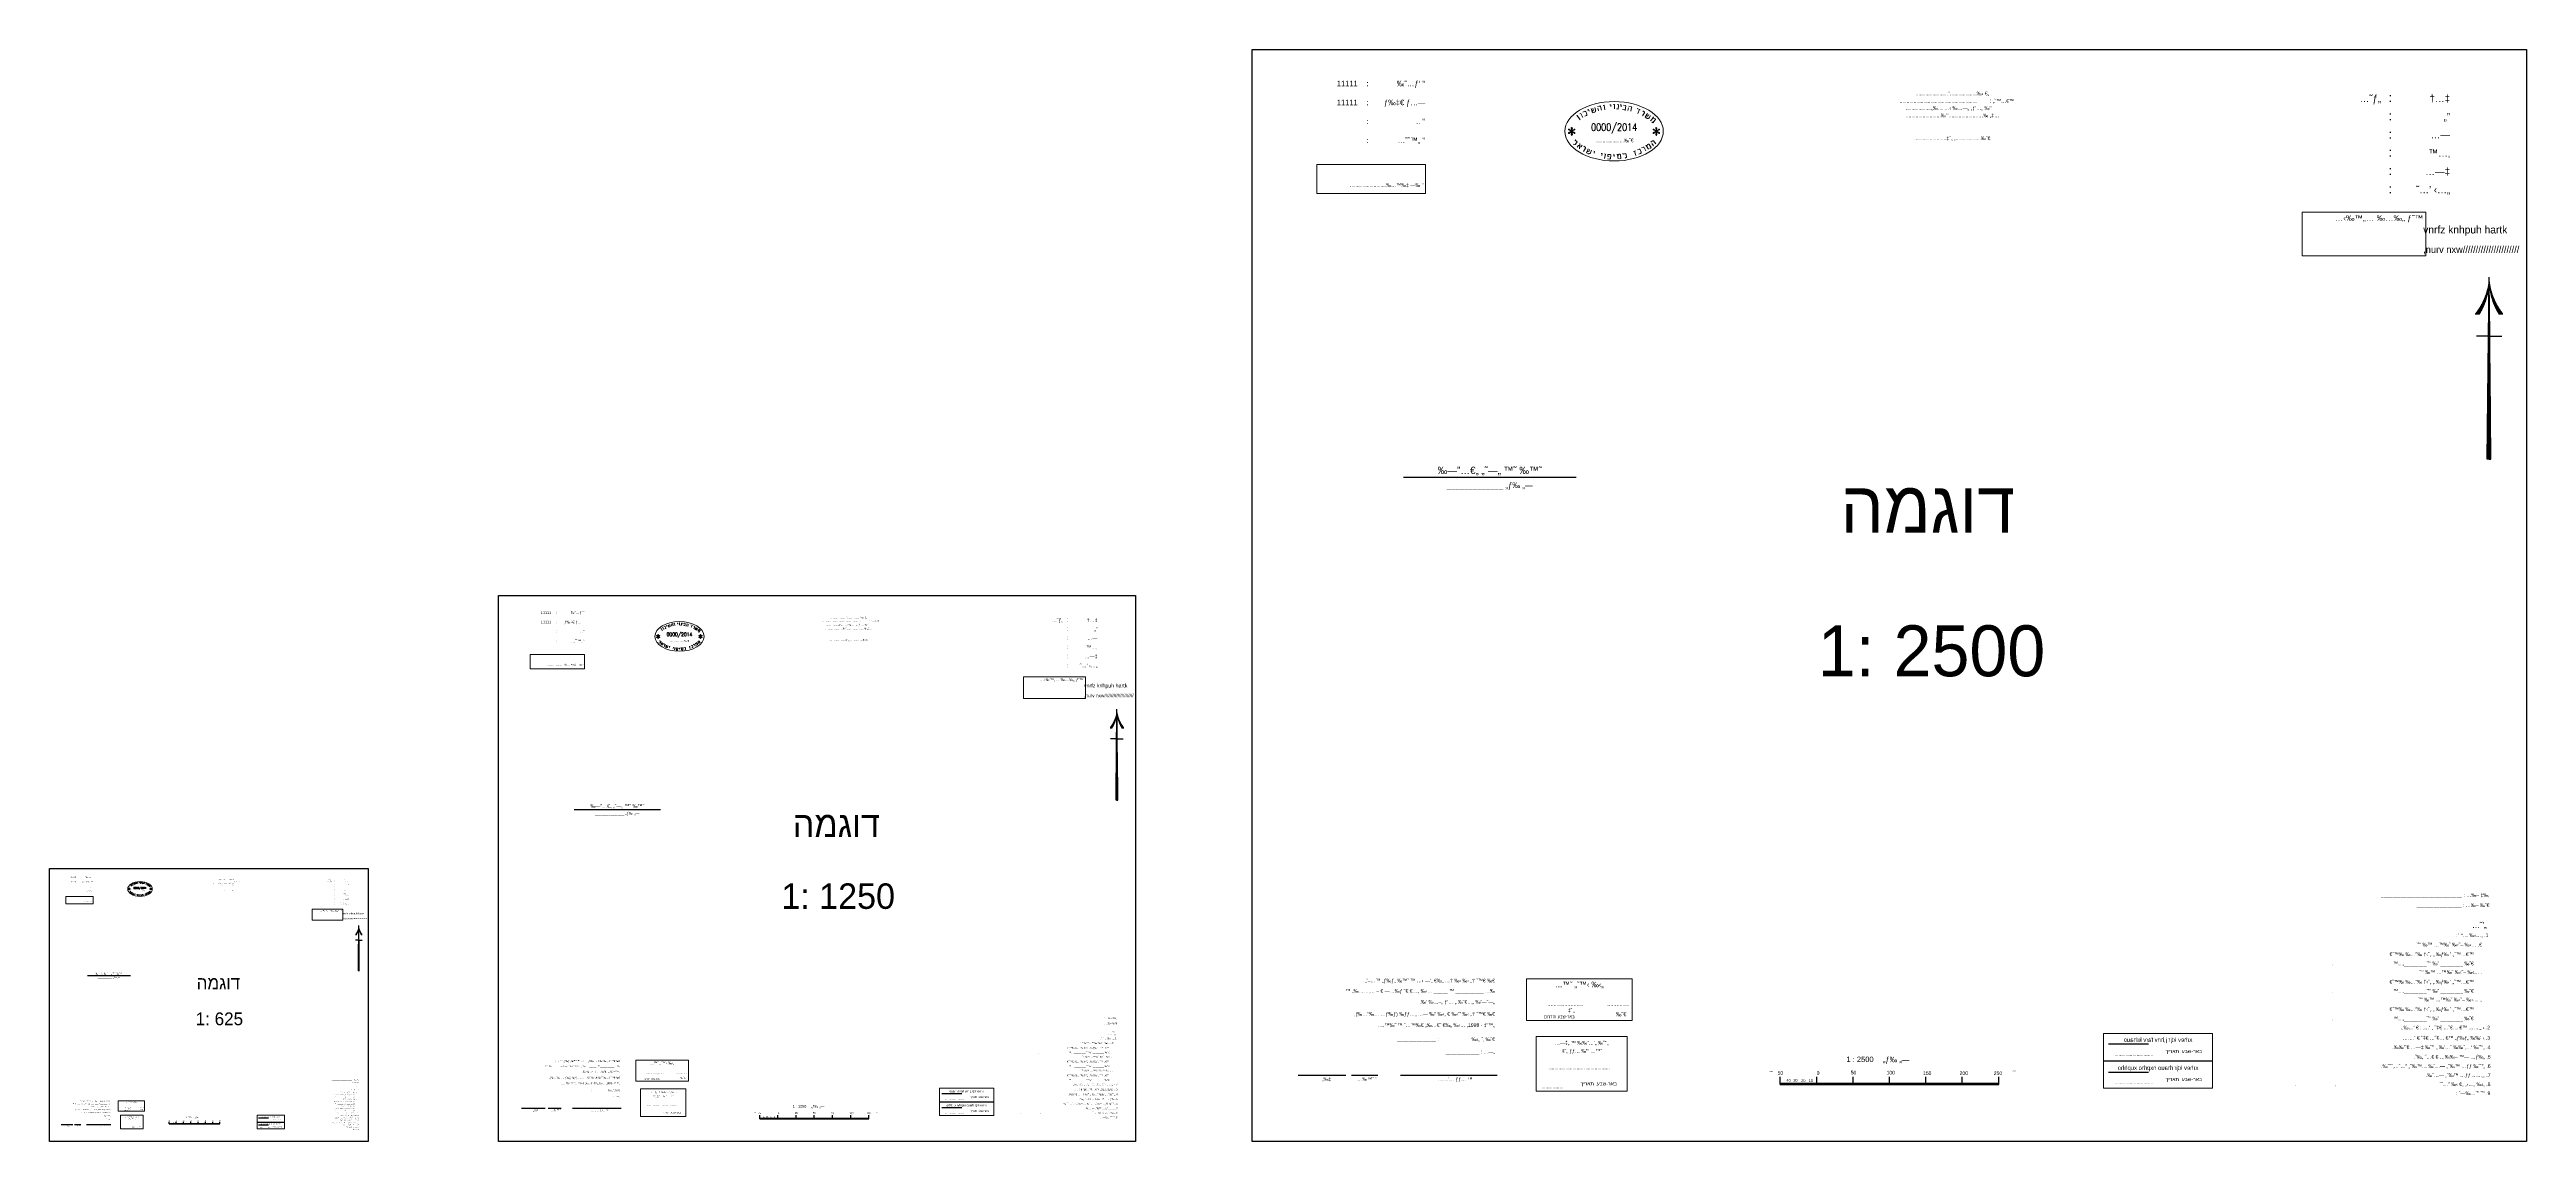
# Model space of a CAD drawing. Header units: millimetres. Extents: x 178072 to 181473, y 610673 to 612173.
import ezdxf
from ezdxf.enums import TextEntityAlignment as Align

# ---------------------------------------------------------------- set-up
doc = ezdxf.new("R2010")
doc.units = ezdxf.units.MM
doc.header["$LTSCALE"] = 6
doc.layers.add('DS-Hat', color=5, linetype='Continuous', lineweight=15)
doc.layers.add('T', color=6, linetype='Continuous', lineweight=15)
for name, color, linetype in [('REMARKS', 7, 'Continuous'), ('TR_GILAYON', 7, 'Continuous'), ('TR_GILYON', 7, 'Continuous'), ('TR_HZ', 7, 'Continuous')]:
    doc.layers.add(name, color=color, linetype=linetype)
doc.styles.add('C', font='complex.shx')
doc.styles.add('H', font='SIMPHEB')
doc.styles.add('HEBTEXT', font='HEBTXT.SHX')
doc.styles.add('sivan', font='sivan_m.shx', dxfattribs={"bigfont": 'extfont2.shx'})
doc.styles.add('style1', font='tovana02.shx')
doc.styles.add('style2', font='mirym.shx')
doc.styles.add('TRHEBTXT', font='HEBTXT.SHX')

# ---------------------------------------------------------------- blocks, each defined once
blk = doc.blocks.new('RISH-MAX')
at = {"layer": 'TR_GILAYON'}
blk.add_lwpolyline([(0, 0), (0, 600), (700, 600), (700, 0)], close=True, dxfattribs=at)
blk = doc.blocks.new('*X2')
at = {"color": 0}
for p, q in [((-20.5, -125.1), (-20.5, -125.1)), ((-20.5, -125.2), (-20.5, -125.2)), ((-20.5, -125.2), (-20.5, -125.2)), ((-20.5, -125.2), (-20.5, -125.2)), ((-20.5, -125.2), (-20.5, -125.2)), ((-20.5, -125.2), (-20.5, -125.2)), ((-20.5, -125.3), (-20.5, -125.3)), ((-20.5, -125.3), (-20.5, -125.3)), ((-20.5, -125.3), (-20.5, -125.3)), ((-20.5, -125.3), (-20.5, -125.3)), ((-20.5, -125.4), (-20.5, -125.4)), ((-20.5, -125.4), (-20.5, -125.4)), ((-20.5, -125.4), (-20.5, -125.4)), ((-20.5, -125.5), (-20.5, -125.5)), ((-20.5, -125.5), (-20.5, -125.5)), ((-20.5, -125.5), (-20.5, -125.5)), ((-20.5, -125.5), (-20.5, -125.5)), ((-20.5, -125.5), (-20.5, -125.5)), ((-20.5, -125.6), (-20.5, -125.6)), ((-20.5, -125.6), (-20.5, -125.6)), ((-20.5, -125.6), (-20.5, -125.6)), ((-20.5, -125.7), (-20.5, -125.7)), ((-20.5, -125.7), (-20.5, -125.7)), ((-20.5, -125.7), (-20.5, -125.7)), ((-20.5, -125.7), (-20.5, -125.7)), ((-20.5, -125.8), (-20.4, -125.8)), ((-20.5, -125.8), (-20.4, -125.8)), ((-20.5, -125.8), (-20.4, -125.8)), ((-20.5, -125.8), (-20.4, -125.8)), ((-20.5, -125.8), (-20.5, -125.8)), ((-20.5, -125.9), (-20.4, -125.9)), ((-20.5, -125.9), (-20.4, -125.9)), ((-20.5, -125.9), (-20.4, -125.9)), ((-20.5, -126), (-20.4, -126)), ((-20.5, -126), (-20.4, -126)), ((-20.5, -126), (-20.4, -126)), ((-20.5, -126), (-20.4, -126)), ((-20.5, -126), (-20.4, -126)), ((-20.5, -126.1), (-20.4, -126.1)), ((-20.5, -126.1), (-20.4, -126.1)), ((-20.5, -126.1), (-20.4, -126.1)), ((-20.5, -126.2), (-20.4, -126.2)), ((-20.5, -126.2), (-20.4, -126.2)), ((-20.5, -126.2), (-20.4, -126.2)), ((-20.5, -126.2), (-20.4, -126.2)), ((-20.5, -126.2), (-20.4, -126.2)), ((-20.5, -126.3), (-20.4, -126.3)), ((-20.5, -126.3), (-20.4, -126.3)), ((-20.5, -126.3), (-20.4, -126.3)), ((-20.5, -126.3), (-20.4, -126.3)), ((-20.5, -126.4), (-20.4, -126.4)), ((-20.5, -126.4), (-20.4, -126.4)), ((-20.5, -126.4), (-20.4, -126.4)), ((-20.5, -126.5), (-20.4, -126.5)), ((-20.5, -126.5), (-20.4, -126.5)), ((-20.5, -126.5), (-20.4, -126.5)), ((-20.5, -126.5), (-20.4, -126.5)), ((-20.5, -126.5), (-20.4, -126.5)), ((-20.5, -126.6), (-20.4, -126.6)), ((-20.5, -126.6), (-20.4, -126.6)), ((-20.5, -126.6), (-20.4, -126.6)), ((-20.5, -126.7), (-20.4, -126.7)), ((-20.5, -126.7), (-20.4, -126.7)), ((-20.5, -126.7), (-20.4, -126.7)), ((-20.5, -126.7), (-20.4, -126.7)), ((-20.5, -126.8), (-20.4, -126.8)), ((-20.5, -126.8), (-20.4, -126.8)), ((-20.5, -126.8), (-20.4, -126.8)), ((-20.5, -126.8), (-20.4, -126.8)), ((-20.5, -126.8), (-20.4, -126.8)), ((-20.5, -126.9), (-20.4, -126.9)), ((-20.5, -126.9), (-20.4, -126.9)), ((-20.5, -126.9), (-20.4, -126.9)), ((-20.5, -127), (-20.3, -127)), ((-20.5, -127), (-20.3, -127)), ((-20.5, -127), (-20.3, -127)), ((-20.5, -127), (-20.3, -127)), ((-20.5, -127), (-20.3, -127)), ((-20.5, -127.1), (-20.3, -127.1)), ((-20.5, -127.1), (-20.3, -127.1)), ((-20.5, -127.1), (-20.3, -127.1)), ((-20.5, -127.2), (-20.3, -127.2)), ((-20.5, -127.2), (-20.3, -127.2)), ((-20.5, -127.2), (-20.3, -127.2)), ((-20.5, -127.2), (-20.3, -127.2)), ((-20.5, -127.2), (-20.3, -127.2)), ((-20.5, -127.3), (-20.3, -127.3)), ((-20.5, -127.3), (-20.3, -127.3)), ((-20.5, -127.3), (-20.3, -127.3)), ((-20.5, -127.3), (-20.3, -127.3)), ((-20.5, -127.4), (-20.3, -127.4)), ((-20.5, -127.4), (-20.3, -127.4)), ((-20.5, -127.4), (-20.3, -127.4)), ((-20.5, -127.5), (-20.3, -127.5)), ((-20.5, -127.5), (-20.3, -127.5)), ((-20.5, -127.5), (-20.3, -127.5)), ((-20.5, -127.5), (-20.3, -127.5)), ((-20.5, -127.5), (-20.3, -127.5)), ((-20.5, -127.6), (-20.3, -127.6)), ((-20.5, -127.6), (-20.3, -127.6)), ((-20.5, -127.6), (-20.3, -127.6)), ((-20.5, -127.7), (-20.3, -127.7)), ((-20.5, -127.7), (-20.3, -127.7)), ((-20.5, -127.7), (-20.3, -127.7)), ((-20.5, -127.7), (-20.3, -127.7)), ((-20.5, -127.8), (-20.2, -127.8)), ((-20.5, -127.8), (-20.3, -127.8)), ((-20.5, -127.8), (-20.3, -127.8)), ((-20.5, -127.8), (-20.3, -127.8)), ((-20.5, -127.8), (-20.3, -127.8)), ((-20.5, -127.9), (-20.2, -127.9)), ((-20.5, -127.9), (-20.2, -127.9)), ((-20.5, -127.9), (-20.2, -127.9)), ((-20.5, -128), (-20.2, -128)), ((-20.5, -128), (-20.2, -128)), ((-20.5, -128), (-20.2, -128)), ((-20.5, -128), (-20.2, -128)), ((-20.5, -128.1), (-20.2, -128.1)), ((-20.5, -128.1), (-20.2, -128.1)), ((-20.5, -128.1), (-20.2, -128.1)), ((-20.5, -128.1), (-20.2, -128.1)), ((-20.5, -128.2), (-20.2, -128.2)), ((-20.5, -128.2), (-20.2, -128.2)), ((-20.5, -128.2), (-20.2, -128.2)), ((-20.5, -128.2), (-20.2, -128.2)), ((-20.5, -128.2), (-20.2, -128.2)), ((-20.5, -128.3), (-20.2, -128.3)), ((-20.5, -128.3), (-20.2, -128.3)), ((-20.5, -128.3), (-20.2, -128.3)), ((-20.5, -128.3), (-20.2, -128.3)), ((-20.5, -128.4), (-20.2, -128.4)), ((-20.5, -128.4), (-20.2, -128.4)), ((-20.5, -128.4), (-20.2, -128.4)), ((-20.5, -128.4), (-20.2, -128.4)), ((-20.5, -128.5), (-20.2, -128.5)), ((-20.5, -128.5), (-20.2, -128.5)), ((-20.5, -128.5), (-20.2, -128.5)), ((-20.5, -128.6), (-20.1, -128.6)), ((-20.5, -128.6), (-20.1, -128.6)), ((-20.5, -128.6), (-20.1, -128.6)), ((-20.5, -128.6), (-20.2, -128.6)), ((-20.5, -128.7), (-20.1, -128.7)), ((-20.5, -128.7), (-20.1, -128.7)), ((-20.5, -128.7), (-20.1, -128.7)), ((-20.5, -128.7), (-20.1, -128.7)), ((-20.5, -128.8), (-20.1, -128.8)), ((-20.5, -128.8), (-20.1, -128.8)), ((-20.5, -128.8), (-20.1, -128.8)), ((-20.4, -128.8), (-20.1, -128.8)), ((-20.4, -128.8), (-20.1, -128.8)), ((-20.4, -128.9), (-20.1, -128.9)), ((-20.4, -128.9), (-20.1, -128.9)), ((-20.4, -128.9), (-20.1, -128.9)), ((-20.4, -128.9), (-20.1, -128.9)), ((-20.4, -129), (-20.1, -129)), ((-20.4, -129), (-20.1, -129)), ((-20.4, -129), (-20.1, -129)), ((-20.4, -129.1), (-20.1, -129.1)), ((-20.4, -129.1), (-20.1, -129.1)), ((-20.4, -129.1), (-20.1, -129.1)), ((-20.4, -129.1), (-20.1, -129.1)), ((-20.4, -129.2), (-20, -129.2)), ((-20.4, -129.2), (-20, -129.2)), ((-20.4, -129.2), (-20, -129.2)), ((-20.4, -129.2), (-20.1, -129.2)), ((-20.4, -129.2), (-20.1, -129.2)), ((-20.4, -129.3), (-20, -129.3)), ((-20.4, -129.3), (-20, -129.3)), ((-20.4, -129.3), (-20, -129.3)), ((-20.4, -129.3), (-20, -129.3)), ((-20.4, -129.4), (-20, -129.4)), ((-20.4, -129.4), (-20, -129.4)), ((-20.4, -129.4), (-20, -129.4)), ((-20.4, -129.4), (-20, -129.4)), ((-20.4, -129.5), (-20, -129.5)), ((-20.4, -129.5), (-20, -129.5)), ((-20.4, -129.5), (-20, -129.5)), ((-20.4, -129.6), (-20, -129.6)), ((-20.4, -129.6), (-20, -129.6)), ((-20.4, -129.6), (-20, -129.6)), ((-20.4, -129.6), (-20, -129.6)), ((-20.4, -129.7), (-20, -129.7)), ((-20.4, -129.7), (-20, -129.7)), ((-20.4, -129.7), (-20, -129.7)), ((-20.4, -129.7), (-20, -129.7)), ((-20.4, -129.8), (-19.9, -129.8)), ((-20.4, -129.8), (-19.9, -129.8)), ((-20.4, -129.8), (-19.9, -129.8)), ((-20.4, -129.8), (-19.9, -129.8)), ((-20.4, -129.8), (-20, -129.8)), ((-20.4, -129.9), (-19.9, -129.9)), ((-20.4, -129.9), (-19.9, -129.9)), ((-20.4, -129.9), (-19.9, -129.9)), ((-20.4, -129.9), (-19.9, -129.9)), ((-20.4, -130), (-19.9, -130)), ((-20.4, -130), (-19.9, -130)), ((-20.4, -130), (-19.9, -130)), ((-20.3, -130.1), (-19.9, -130.1)), ((-20.3, -130.1), (-19.9, -130.1)), ((-20.3, -130.1), (-19.9, -130.1)), ((-20.3, -130.1), (-19.9, -130.1)), ((-20.3, -130.2), (-19.9, -130.2)), ((-20.3, -130.2), (-19.9, -130.2)), ((-20.3, -130.2), (-19.9, -130.2)), ((-20.3, -130.2), (-19.9, -130.2)), ((-20.3, -130.2), (-19.9, -130.2)), ((-20.3, -130.3), (-19.8, -130.3)), ((-20.3, -130.3), (-19.8, -130.3)), ((-20.3, -130.3), (-19.8, -130.3)), ((-20.3, -130.3), (-19.9, -130.3)), ((-20.3, -130.4), (-19.8, -130.4)), ((-20.3, -130.4), (-19.8, -130.4)), ((-20.3, -130.4), (-19.8, -130.4)), ((-20.3, -130.4), (-19.8, -130.4)), ((-20.3, -130.5), (-19.8, -130.5)), ((-20.3, -130.5), (-19.8, -130.5)), ((-20.3, -130.5), (-19.8, -130.5)), ((-20.3, -130.6), (-19.8, -130.6)), ((-20.3, -130.6), (-19.8, -130.6)), ((-20.3, -130.6), (-19.8, -130.6)), ((-20.3, -130.6), (-19.8, -130.6)), ((-20.3, -130.7), (-19.8, -130.7)), ((-20.3, -130.7), (-19.8, -130.7)), ((-20.3, -130.7), (-19.8, -130.7)), ((-20.3, -130.7), (-19.8, -130.7)), ((-20.3, -130.8), (-19.7, -130.8)), ((-20.3, -130.8), (-19.7, -130.8)), ((-20.3, -130.8), (-19.7, -130.8)), ((-20.3, -130.8), (-19.7, -130.8)), ((-20.3, -130.8), (-19.8, -130.8)), ((-20.3, -130.9), (-19.7, -130.9)), ((-20.3, -130.9), (-19.7, -130.9)), ((-20.3, -130.9), (-19.7, -130.9)), ((-20.2, -130.9), (-19.7, -130.9)), ((-20.2, -131), (-19.7, -131)), ((-20.2, -131), (-19.7, -131)), ((-20.2, -131), (-19.7, -131)), ((-20.2, -131.1), (-19.7, -131.1)), ((-20.2, -131.1), (-19.7, -131.1)), ((-20.2, -131.1), (-19.7, -131.1)), ((-20.2, -131.1), (-19.7, -131.1)), ((-20.2, -131.2), (-19.6, -131.2)), ((-20.2, -131.2), (-19.6, -131.2)), ((-20.2, -131.2), (-19.7, -131.2)), ((-20.2, -131.2), (-19.7, -131.2)), ((-20.2, -131.2), (-19.7, -131.2)), ((-20.2, -131.3), (-19.6, -131.3)), ((-20.2, -131.3), (-19.6, -131.3)), ((-20.2, -131.3), (-19.6, -131.3)), ((-20.2, -131.3), (-19.6, -131.3)), ((-20.2, -131.4), (-19.6, -131.4)), ((-20.2, -131.4), (-19.6, -131.4)), ((-20.2, -131.4), (-19.6, -131.4)), ((-20.2, -131.4), (-19.6, -131.4)), ((-20.2, -131.5), (-19.6, -131.5)), ((-20.2, -131.5), (-19.6, -131.5)), ((-20.2, -131.5), (-19.6, -131.5)), ((-20.2, -131.6), (-19.6, -131.6)), ((-20.2, -131.6), (-19.6, -131.6)), ((-20.2, -131.6), (-19.6, -131.6)), ((-20.2, -131.6), (-19.6, -131.6)), ((-20.2, -131.7), (-19.5, -131.7)), ((-20.1, -131.7), (-19.5, -131.7)), ((-20.1, -131.7), (-19.5, -131.7)), ((-20.1, -131.7), (-19.5, -131.7)), ((-20.1, -131.8), (-19.5, -131.8)), ((-20.1, -131.8), (-19.5, -131.8)), ((-20.1, -131.8), (-19.5, -131.8)), ((-20.1, -131.8), (-19.5, -131.8)), ((-20.1, -131.8), (-19.5, -131.8)), ((-20.1, -131.9), (-19.5, -131.9)), ((-20.1, -131.9), (-19.5, -131.9)), ((-20.1, -131.9), (-19.5, -131.9)), ((-20.1, -131.9), (-19.5, -131.9)), ((-20.1, -132), (-19.5, -132)), ((-20.1, -132), (-19.5, -132)), ((-20.1, -132), (-19.5, -132)), ((-20.1, -132.1), (-19.4, -132.1)), ((-20.1, -132.1), (-19.4, -132.1)), ((-20.1, -132.1), (-19.4, -132.1)), ((-20.1, -132.1), (-19.5, -132.1)), ((-20.1, -132.2), (-19.4, -132.2)), ((-20.1, -132.2), (-19.4, -132.2)), ((-20.1, -132.2), (-19.4, -132.2)), ((-20.1, -132.2), (-19.4, -132.2)), ((-20.1, -132.2), (-19.4, -132.2)), ((-20.1, -132.3), (-19.4, -132.3)), ((-20.1, -132.3), (-19.4, -132.3)), ((-20, -132.3), (-19.4, -132.3)), ((-20, -132.3), (-19.4, -132.3)), ((-20, -132.4), (-19.3, -132.4)), ((-20, -132.4), (-19.4, -132.4)), ((-20, -132.4), (-19.4, -132.4)), ((-20, -132.4), (-19.4, -132.4)), ((-20, -132.5), (-19.3, -132.5)), ((-20, -132.5), (-19.3, -132.5)), ((-20, -132.5), (-19.3, -132.5)), ((-20, -132.6), (-19.3, -132.6)), ((-20, -132.6), (-19.3, -132.6)), ((-20, -132.6), (-19.3, -132.6)), ((-20, -132.6), (-19.3, -132.6)), ((-20, -132.7), (-19.3, -132.7)), ((-20, -132.7), (-19.3, -132.7)), ((-20, -132.7), (-19.3, -132.7)), ((-20, -132.7), (-19.3, -132.7)), ((-20, -132.8), (-19.2, -132.8)), ((-20, -132.8), (-19.2, -132.8)), ((-20, -132.8), (-19.3, -132.8)), ((-20, -132.8), (-19.3, -132.8)), ((-20, -132.8), (-19.3, -132.8)), ((-20, -132.9), (-19.2, -132.9)), ((-19.9, -132.9), (-19.2, -132.9)), ((-19.9, -132.9), (-19.2, -132.9)), ((-19.9, -132.9), (-19.2, -132.9)), ((-19.9, -133), (-19.2, -133)), ((-19.9, -133), (-19.2, -133)), ((-19.9, -133), (-19.2, -133)), ((-19.9, -133.1), (-19.2, -133.1)), ((-19.9, -133.1), (-19.2, -133.1)), ((-19.9, -133.1), (-19.2, -133.1)), ((-19.9, -133.1), (-19.2, -133.1)), ((-19.9, -133.2), (-19.1, -133.2)), ((-19.9, -133.2), (-19.1, -133.2)), ((-19.9, -133.2), (-19.1, -133.2)), ((-19.9, -133.2), (-19.1, -133.2)), ((-19.9, -133.2), (-19.2, -133.2)), ((-19.9, -133.3), (-19.1, -133.3)), ((-19.9, -133.3), (-19.1, -133.3)), ((-19.9, -133.3), (-19.1, -133.3)), ((-19.9, -133.3), (-19.1, -133.3)), ((-19.9, -133.4), (-19.1, -133.4)), ((-19.9, -133.4), (-19.1, -133.4)), ((-19.8, -133.4), (-19.1, -133.4)), ((-19.8, -133.4), (-19.1, -133.4)), ((-19.8, -133.5), (-19, -133.5)), ((-19.8, -133.5), (-19, -133.5)), ((-19.8, -133.5), (-19.1, -133.5)), ((-19.8, -133.6), (-19, -133.6)), ((-19.8, -133.6), (-19, -133.6)), ((-19.8, -133.6), (-19, -133.6)), ((-19.8, -133.6), (-19, -133.6)), ((-19.8, -133.7), (-19, -133.7)), ((-19.8, -133.7), (-19, -133.7)), ((-19.8, -133.7), (-19, -133.7)), ((-19.8, -133.7), (-19, -133.7)), ((-19.8, -133.8), (-18.9, -133.8)), ((-19.8, -133.8), (-18.9, -133.8)), ((-19.8, -133.8), (-19, -133.8)), ((-19.8, -133.8), (-19, -133.8)), ((-19.8, -133.8), (-19, -133.8)), ((-19.8, -133.9), (-18.9, -133.9)), ((-19.7, -133.9), (-18.9, -133.9)), ((-19.7, -133.9), (-18.9, -133.9)), ((-19.7, -133.9), (-18.9, -133.9)), ((-19.7, -134), (-18.9, -134)), ((-19.7, -134), (-18.9, -134)), ((-19.7, -134), (-18.9, -134)), ((-19.7, -134.1), (-18.9, -134.1)), ((-19.7, -134.1), (-18.9, -134.1)), ((-19.7, -134.1), (-18.9, -134.1)), ((-19.7, -134.1), (-18.9, -134.1)), ((-19.7, -134.2), (-18.8, -134.2)), ((-19.7, -134.2), (-18.8, -134.2)), ((-19.7, -134.2), (-18.8, -134.2)), ((-19.7, -134.2), (-18.8, -134.2)), ((-19.7, -134.2), (-18.8, -134.2)), ((-19.7, -134.3), (-18.8, -134.3)), ((-19.7, -134.3), (-18.8, -134.3)), ((-19.7, -134.3), (-18.8, -134.3)), ((-19.6, -134.3), (-18.8, -134.3)), ((-19.6, -134.4), (-18.7, -134.4)), ((-19.6, -134.4), (-18.8, -134.4)), ((-19.6, -134.4), (-18.8, -134.4)), ((-19.6, -134.4), (-18.8, -134.4)), ((-19.6, -134.5), (-18.7, -134.5)), ((-19.6, -134.5), (-18.7, -134.5)), ((-19.6, -134.5), (-18.7, -134.5)), ((-19.6, -134.6), (-18.7, -134.6)), ((-19.6, -134.6), (-18.7, -134.6)), ((-19.6, -134.6), (-18.7, -134.6)), ((-19.6, -134.6), (-18.7, -134.6)), ((-19.6, -134.7), (-18.7, -134.7)), ((-19.6, -134.7), (-18.7, -134.7)), ((-19.6, -134.7), (-18.7, -134.7)), ((-19.6, -134.7), (-18.7, -134.7)), ((-19.6, -134.8), (-18.6, -134.8)), ((-19.5, -134.8), (-18.6, -134.8)), ((-19.5, -134.8), (-18.6, -134.8)), ((-19.5, -134.8), (-18.6, -134.8)), ((-19.5, -134.8), (-18.6, -134.8)), ((-19.5, -134.9), (-18.6, -134.9)), ((-19.5, -134.9), (-18.6, -134.9)), ((-19.5, -134.9), (-18.6, -134.9)), ((-19.5, -134.9), (-18.6, -134.9)), ((-19.5, -135), (-18.6, -135)), ((-19.5, -135), (-18.6, -135)), ((-19.5, -135), (-18.6, -135)), ((-19.5, -135.1), (-18.5, -135.1)), ((-19.5, -135.1), (-18.5, -135.1)), ((-19.5, -135.1), (-18.5, -135.1)), ((-19.5, -135.1), (-18.5, -135.1)), ((-19.5, -135.2), (-18.5, -135.2)), ((-19.4, -135.2), (-18.5, -135.2)), ((-19.4, -135.2), (-18.5, -135.2)), ((-19.4, -135.2), (-18.5, -135.2)), ((-19.4, -135.2), (-18.5, -135.2)), ((-19.4, -135.3), (-18.5, -135.3)), ((-19.4, -135.3), (-18.5, -135.3)), ((-19.4, -135.3), (-18.4, -135.3)), ((-19.4, -135.3), (-18.4, -135.3)), ((-19.4, -135.4), (-18.4, -135.4)), ((-19.4, -135.4), (-18.4, -135.4)), ((-19.4, -135.4), (-18.4, -135.4)), ((-19.4, -135.4), (-18.4, -135.4)), ((-19.4, -135.5), (-18.4, -135.5)), ((-19.4, -135.5), (-18.4, -135.5)), ((-19.4, -135.5), (-18.4, -135.5)), ((-19.4, -135.6), (-18.4, -135.6)), ((-19.3, -135.6), (-18.4, -135.6)), ((-19.3, -135.6), (-18.3, -135.6)), ((-19.3, -135.6), (-18.3, -135.6)), ((-19.3, -135.7), (-18.3, -135.7)), ((-19.3, -135.7), (-18.3, -135.7)), ((-19.3, -135.7), (-18.3, -135.7)), ((-19.3, -135.7), (-18.3, -135.7)), ((-19.3, -135.8), (-18.3, -135.8)), ((-19.3, -135.8), (-18.3, -135.8)), ((-19.3, -135.8), (-18.3, -135.8)), ((-19.3, -135.8), (-18.3, -135.8)), ((-19.3, -135.8), (-18.3, -135.8)), ((-19.3, -135.9), (-18.2, -135.9)), ((-19.3, -135.9), (-18.2, -135.9)), ((-19.3, -135.9), (-18.2, -135.9)), ((-19.2, -135.9), (-18.2, -135.9)), ((-19.2, -136), (-18.2, -136)), ((-19.2, -136), (-18.2, -136)), ((-19.2, -136), (-18.2, -136)), ((-19.2, -136.1), (-18.2, -136.1)), ((-19.2, -136.1), (-18.2, -136.1)), ((-19.2, -136.1), (-18.2, -136.1)), ((-19.2, -136.1), (-18.1, -136.1)), ((-19.2, -136.2), (-18.1, -136.2)), ((-19.2, -136.2), (-18.1, -136.2)), ((-19.2, -136.2), (-18.1, -136.2)), ((-19.2, -136.2), (-18.1, -136.2)), ((-19.2, -136.2), (-18.1, -136.2)), ((-19.2, -136.3), (-18.1, -136.3)), ((-19.1, -136.3), (-18.1, -136.3)), ((-19.1, -136.3), (-18.1, -136.3)), ((-19.1, -136.3), (-18.1, -136.3)), ((-19.1, -136.4), (-18, -136.4)), ((-19.1, -136.4), (-18, -136.4)), ((-19.1, -136.4), (-18, -136.4)), ((-19.1, -136.4), (-18, -136.4)), ((-19.1, -136.5), (-18, -136.5)), ((-19.1, -136.5), (-18, -136.5)), ((-19.1, -136.5), (-18, -136.5)), ((-19.1, -136.6), (-18, -136.6)), ((-19.1, -136.6), (-18, -136.6)), ((-19.1, -136.6), (-18, -136.6)), ((-19, -136.6), (-17.9, -136.6)), ((-19, -136.7), (-17.9, -136.7)), ((-19, -136.7), (-17.9, -136.7)), ((-19, -136.7), (-17.9, -136.7)), ((-19, -136.7), (-17.9, -136.7)), ((-19, -136.8), (-17.9, -136.8)), ((-19, -136.8), (-17.9, -136.8)), ((-19, -136.8), (-17.9, -136.8)), ((-19, -136.8), (-17.9, -136.8)), ((-19, -136.8), (-17.9, -136.8)), ((-19, -136.9), (-17.8, -136.9)), ((-19, -136.9), (-17.8, -136.9)), ((-19, -136.9), (-17.8, -136.9)), ((-18.9, -136.9), (-17.8, -136.9)), ((-18.9, -137), (-17.8, -137)), ((-18.9, -137), (-17.8, -137)), ((-18.9, -137), (-17.8, -137)), ((-18.9, -137.1), (-17.8, -137.1)), ((-18.9, -137.1), (-17.8, -137.1)), ((-18.9, -137.1), (-17.8, -137.1)), ((-18.9, -137.1), (-17.7, -137.1)), ((-18.9, -137.2), (-17.7, -137.2)), ((-18.9, -137.2), (-17.7, -137.2)), ((-18.9, -137.2), (-17.7, -137.2)), ((-18.9, -137.2), (-17.7, -137.2)), ((-18.9, -137.2), (-17.7, -137.2)), ((-18.8, -137.3), (-17.7, -137.3)), ((-18.8, -137.3), (-17.7, -137.3)), ((-18.8, -137.3), (-17.7, -137.3)), ((-18.8, -137.3), (-17.6, -137.3)), ((-18.8, -137.4), (-17.6, -137.4)), ((-18.8, -137.4), (-17.6, -137.4)), ((-18.8, -137.4), (-17.6, -137.4)), ((-18.8, -137.4), (-17.6, -137.4)), ((-18.8, -137.5), (-17.6, -137.5)), ((-18.8, -137.5), (-17.6, -137.5)), ((-18.8, -137.5), (-17.6, -137.5)), ((-18.8, -137.6), (-17.6, -137.6)), ((-18.7, -137.6), (-17.5, -137.6)), ((-18.7, -137.6), (-17.5, -137.6)), ((-18.7, -137.6), (-17.5, -137.6)), ((-18.7, -137.7), (-17.5, -137.7)), ((-18.7, -137.7), (-17.5, -137.7)), ((-18.7, -137.7), (-17.5, -137.7)), ((-18.7, -137.7), (-17.5, -137.7)), ((-18.7, -137.8), (-17.5, -137.8)), ((-18.7, -137.8), (-17.5, -137.8)), ((-18.7, -137.8), (-17.4, -137.8)), ((-18.7, -137.8), (-17.4, -137.8)), ((-18.7, -137.8), (-17.4, -137.8)), ((-18.6, -137.9), (-17.4, -137.9)), ((-18.6, -137.9), (-17.4, -137.9)), ((-18.6, -137.9), (-17.4, -137.9)), ((-18.6, -137.9), (-17.4, -137.9)), ((-18.6, -138), (-17.4, -138)), ((-18.6, -138), (-17.4, -138)), ((-18.6, -138), (-17.3, -138)), ((-18.6, -138.1), (-17.3, -138.1)), ((-18.6, -138.1), (-17.3, -138.1)), ((-18.6, -138.1), (-17.3, -138.1)), ((-18.6, -138.1), (-17.3, -138.1)), ((-18.6, -138.2), (-17.3, -138.2)), ((-18.5, -138.2), (-17.3, -138.2)), ((-18.5, -138.2), (-17.3, -138.2)), ((-18.5, -138.2), (-17.3, -138.2)), ((-18.5, -138.2), (-17.2, -138.2)), ((-18.5, -138.3), (-17.2, -138.3)), ((-18.5, -138.3), (-17.2, -138.3)), ((-18.5, -138.3), (-17.2, -138.3)), ((-18.5, -138.3), (-17.2, -138.3)), ((-18.5, -138.4), (-17.2, -138.4)), ((-18.5, -138.4), (-17.2, -138.4)), ((-18.5, -138.4), (-17.2, -138.4)), ((-18.4, -138.4), (-17.1, -138.4)), ((-18.4, -138.5), (-17.1, -138.5)), ((-18.4, -138.5), (-17.1, -138.5)), ((-18.4, -138.5), (-17.1, -138.5)), ((-18.4, -138.6), (-17.1, -138.6)), ((-18.4, -138.6), (-17.1, -138.6)), ((-18.4, -138.6), (-17.1, -138.6)), ((-18.4, -138.6), (-17.1, -138.6)), ((-18.4, -138.7), (-17, -138.7)), ((-18.4, -138.7), (-17, -138.7)), ((-18.4, -138.7), (-17, -138.7)), ((-18.3, -138.7), (-17, -138.7)), ((-18.3, -138.8), (-17, -138.8)), ((-18.3, -138.8), (-17, -138.8)), ((-18.3, -138.8), (-17, -138.8)), ((-18.3, -138.8), (-17, -138.8)), ((-18.3, -138.8), (-17, -138.8)), ((-18.3, -138.9), (-16.9, -138.9)), ((-18.3, -138.9), (-16.9, -138.9)), ((-18.3, -138.9), (-16.9, -138.9)), ((-18.3, -138.9), (-16.9, -138.9)), ((-18.3, -139), (-16.9, -139)), ((-18.2, -139), (-16.9, -139)), ((-18.2, -139), (-16.9, -139)), ((-18.2, -139.1), (-16.9, -139.1)), ((-18.2, -139.1), (-16.8, -139.1)), ((-18.2, -139.1), (-16.8, -139.1)), ((-18.2, -139.1), (-16.8, -139.1)), ((-18.2, -139.2), (-16.8, -139.2)), ((-18.2, -139.2), (-16.8, -139.2)), ((-18.2, -139.2), (-16.8, -139.2)), ((-18.2, -139.2), (-16.8, -139.2)), ((-18.1, -139.2), (-16.8, -139.2)), ((-18.1, -139.3), (-16.7, -139.3)), ((-18.1, -139.3), (-16.7, -139.3)), ((-18.1, -139.3), (-16.7, -139.3)), ((-18.1, -139.3), (-16.7, -139.3)), ((-18.1, -139.4), (-16.7, -139.4)), ((-18.1, -139.4), (-16.7, -139.4)), ((-18.1, -139.4), (-16.7, -139.4)), ((-18.1, -139.4), (-16.7, -139.4)), ((-18.1, -139.5), (-16.6, -139.5)), ((-18, -139.5), (-16.6, -139.5)), ((-18, -139.5), (-16.6, -139.5)), ((-18, -139.6), (-16.6, -139.6)), ((-18, -139.6), (-16.6, -139.6)), ((-18, -139.6), (-16.6, -139.6)), ((-18, -139.6), (-16.6, -139.6)), ((-18, -139.7), (-16.5, -139.7)), ((-18, -139.7), (-16.5, -139.7)), ((-18, -139.7), (-16.5, -139.7)), ((-18, -139.7), (-16.5, -139.7)), ((-17.9, -139.8), (-16.5, -139.8)), ((-17.9, -139.8), (-16.5, -139.8)), ((-17.9, -139.8), (-16.5, -139.8)), ((-17.9, -139.8), (-16.5, -139.8)), ((-17.9, -139.8), (-16.4, -139.8)), ((-17.9, -139.9), (-16.4, -139.9)), ((-17.9, -139.9), (-16.4, -139.9)), ((-17.9, -139.9), (-16.4, -139.9)), ((-17.9, -139.9), (-16.4, -139.9)), ((-17.9, -140), (-16.4, -140)), ((-17.8, -140), (-16.4, -140)), ((-17.8, -140), (-16.3, -140)), ((-17.8, -140.1), (-16.3, -140.1)), ((-17.8, -140.1), (-16.3, -140.1)), ((-17.8, -140.1), (-16.3, -140.1)), ((-17.8, -140.1), (-16.3, -140.1)), ((-17.8, -140.2), (-16.3, -140.2)), ((-17.8, -140.2), (-16.3, -140.2)), ((-17.8, -140.2), (-16.3, -140.2)), ((-17.8, -140.2), (-16.2, -140.2)), ((-17.7, -140.2), (-16.2, -140.2)), ((-17.7, -140.3), (-16.2, -140.3)), ((-17.7, -140.3), (-16.2, -140.3)), ((-17.7, -140.3), (-16.2, -140.3)), ((-17.7, -140.3), (-16.2, -140.3)), ((-17.7, -140.4), (-16.2, -140.4)), ((-17.7, -140.4), (-16.1, -140.4)), ((-17.7, -140.4), (-16.1, -140.4)), ((-17.7, -140.4), (-16.1, -140.4)), ((-17.6, -140.5), (-16.1, -140.5)), ((-17.6, -140.5), (-16.1, -140.5)), ((-17.6, -140.5), (-16.1, -140.5)), ((-17.6, -140.6), (-16.1, -140.6)), ((-17.6, -140.6), (-16, -140.6)), ((-17.6, -140.6), (-16, -140.6)), ((-17.6, -140.6), (-16, -140.6)), ((-17.6, -140.7), (-16, -140.7)), ((-17.6, -140.7), (-16, -140.7)), ((-17.5, -140.7), (-16, -140.7)), ((-17.5, -140.7), (-16, -140.7)), ((-17.5, -140.8), (-15.9, -140.8)), ((-17.5, -140.8), (-15.9, -140.8)), ((-17.5, -140.8), (-15.9, -140.8)), ((-17.5, -140.8), (-15.9, -140.8)), ((-17.5, -140.8), (-15.9, -140.8)), ((-17.5, -140.9), (-15.9, -140.9)), ((-17.5, -140.9), (-15.9, -140.9)), ((-17.4, -140.9), (-15.8, -140.9)), ((-17.4, -140.9), (-15.8, -140.9)), ((-17.4, -141), (-15.8, -141)), ((-17.4, -141), (-15.8, -141)), ((-17.4, -141), (-15.8, -141)), ((-17.4, -141.1), (-15.8, -141.1)), ((-17.4, -141.1), (-15.8, -141.1)), ((-17.4, -141.1), (-15.7, -141.1)), ((-17.4, -141.1), (-15.7, -141.1)), ((-17.3, -141.2), (-15.7, -141.2)), ((-17.3, -141.2), (-15.7, -141.2)), ((-17.3, -141.2), (-15.7, -141.2)), ((-17.3, -141.2), (-15.7, -141.2)), ((-17.3, -141.2), (-15.7, -141.2)), ((-17.3, -141.3), (-15.6, -141.3)), ((-17.3, -141.3), (-15.6, -141.3)), ((-17.3, -141.3), (-15.6, -141.3)), ((-17.3, -141.3), (-15.6, -141.3)), ((-17.2, -141.4), (-15.6, -141.4)), ((-17.2, -141.4), (-15.6, -141.4)), ((-17.2, -141.4), (-15.6, -141.4)), ((-17.2, -141.4), (-15.5, -141.4)), ((-17.2, -141.5), (-15.5, -141.5)), ((-17.2, -141.5), (-15.5, -141.5)), ((-17.2, -141.5), (-15.5, -141.5)), ((-17.2, -141.6), (-15.5, -141.6)), ((-17.1, -141.6), (-15.5, -141.6)), ((-17.1, -141.6), (-15.4, -141.6)), ((-17.1, -141.6), (-15.4, -141.6)), ((-17.1, -141.7), (-15.4, -141.7)), ((-17.1, -141.7), (-15.4, -141.7)), ((-17.1, -141.7), (-15.4, -141.7)), ((-17.1, -141.7), (-15.4, -141.7)), ((-17.1, -141.8), (-15.4, -141.8)), ((-17, -141.8), (-15.3, -141.8)), ((-17, -141.8), (-15.3, -141.8)), ((-17, -141.8), (-15.3, -141.8)), ((-17, -141.8), (-15.3, -141.8)), ((-17, -141.9), (-15.3, -141.9)), ((-17, -141.9), (-15.3, -141.9)), ((-17, -141.9), (-15.2, -141.9)), ((-17, -141.9), (-15.2, -141.9)), ((-17, -142), (-15.2, -142)), ((-16.9, -142), (-15.2, -142)), ((-16.9, -142), (-15.2, -142)), ((-16.9, -142.1), (-15.2, -142.1)), ((-16.9, -142.1), (-15.2, -142.1)), ((-16.9, -142.1), (-15.1, -142.1)), ((-16.9, -142.1), (-15.1, -142.1)), ((-16.9, -142.2), (-15.1, -142.2)), ((-16.9, -142.2), (-15.1, -142.2)), ((-16.8, -142.2), (-15.1, -142.2)), ((-16.8, -142.2), (-15.1, -142.2)), ((-16.8, -142.2), (-15, -142.2)), ((-16.8, -142.3), (-15, -142.3)), ((-16.8, -142.3), (-15, -142.3)), ((-16.8, -142.3), (-15, -142.3)), ((-16.8, -142.3), (-15, -142.3)), ((-16.8, -142.4), (-15, -142.4)), ((-16.7, -142.4), (-14.9, -142.4)), ((-16.7, -142.4), (-14.9, -142.4)), ((-16.7, -142.4), (-14.9, -142.4)), ((-16.7, -142.5), (-14.9, -142.5)), ((-16.7, -142.5), (-14.9, -142.5)), ((-16.7, -142.5), (-14.9, -142.5)), ((-16.7, -142.6), (-14.9, -142.6)), ((-16.7, -142.6), (-14.8, -142.6)), ((-16.6, -142.6), (-14.8, -142.6)), ((-16.6, -142.6), (-14.8, -142.6)), ((-16.6, -142.7), (-14.8, -142.7)), ((-16.6, -142.7), (-14.8, -142.7)), ((-16.6, -142.7), (-14.8, -142.7)), ((-16.6, -142.7), (-14.7, -142.7)), ((-16.6, -142.8), (-14.7, -142.8)), ((-16.5, -142.8), (-14.7, -142.8)), ((-16.5, -142.8), (-14.7, -142.8)), ((-16.5, -142.8), (-14.7, -142.8)), ((-16.5, -142.8), (-14.7, -142.8)), ((-16.5, -142.9), (-14.6, -142.9)), ((-16.5, -142.9), (-14.6, -142.9)), ((-16.5, -142.9), (-14.6, -142.9)), ((-16.5, -142.9), (-14.6, -142.9)), ((-16.4, -143), (-14.6, -143)), ((-16.4, -143), (-14.6, -143)), ((-16.4, -143), (-14.5, -143)), ((-16.4, -143.1), (-14.5, -143.1)), ((-16.4, -143.1), (-14.5, -143.1)), ((-16.4, -143.1), (-14.5, -143.1)), ((-16.4, -143.1), (-14.5, -143.1)), ((-16.3, -143.2), (-14.5, -143.2)), ((-16.3, -143.2), (-14.4, -143.2)), ((-16.3, -143.2), (-14.4, -143.2)), ((-16.3, -143.2), (-14.4, -143.2)), ((-16.3, -143.2), (-14.4, -143.2)), ((-16.3, -143.3), (-14.4, -143.3)), ((-16.3, -143.3), (-14.3, -143.3)), ((-16.3, -143.3), (-14.3, -143.3)), ((-16.2, -143.3), (-14.3, -143.3)), ((-16.2, -143.4), (-14.3, -143.4)), ((-16.2, -143.4), (-14.3, -143.4)), ((-16.2, -143.4), (-14.3, -143.4)), ((-16.2, -143.4), (-14.2, -143.4)), ((-16.2, -143.5), (-14.2, -143.5)), ((-16.2, -143.5), (-14.2, -143.5)), ((-16.1, -143.5), (-14.2, -143.5)), ((-16.1, -143.6), (-14.2, -143.6)), ((-16.1, -143.6), (-14.2, -143.6)), ((-16.1, -143.6), (-14.1, -143.6)), ((-16.1, -143.6), (-14.1, -143.6)), ((-16.1, -143.7), (-14.1, -143.7)), ((-16.1, -143.7), (-14.1, -143.7)), ((-16, -143.7), (-14.1, -143.7)), ((-16, -143.7), (-14.1, -143.7)), ((-16, -143.8), (-14, -143.8)), ((-16, -143.8), (-14, -143.8)), ((-16, -143.8), (-14, -143.8)), ((-16, -143.8), (-14, -143.8)), ((-16, -143.8), (-14, -143.8)), ((-15.9, -143.9), (-13.9, -143.9)), ((-15.9, -143.9), (-13.9, -143.9)), ((-15.9, -143.9), (-13.9, -143.9)), ((-15.9, -143.9), (-13.9, -143.9)), ((-15.9, -144), (-13.9, -144)), ((-15.9, -144), (-13.9, -144)), ((-15.9, -144), (-13.8, -144)), ((-15.8, -144.1), (-13.8, -144.1)), ((-15.8, -144.1), (-13.8, -144.1)), ((-15.8, -144.1), (-13.8, -144.1)), ((-15.8, -144.1), (-13.8, -144.1)), ((-15.8, -144.2), (-13.7, -144.2)), ((-15.8, -144.2), (-13.7, -144.2)), ((-15.8, -144.2), (-13.7, -144.2)), ((-15.7, -144.2), (-13.7, -144.2)), ((-15.7, -144.2), (-13.7, -144.2)), ((-15.7, -144.3), (-13.7, -144.3)), ((-15.7, -144.3), (-13.6, -144.3)), ((-15.7, -144.3), (-13.6, -144.3)), ((-15.7, -144.3), (-13.6, -144.3)), ((-15.7, -144.4), (-13.6, -144.4)), ((-15.6, -144.4), (-13.6, -144.4)), ((-15.6, -144.4), (-13.5, -144.4)), ((-15.6, -144.4), (-13.5, -144.4)), ((-15.6, -144.5), (-13.5, -144.5)), ((-15.6, -144.5), (-13.5, -144.5)), ((-15.6, -144.5), (-13.5, -144.5)), ((-15.6, -144.6), (-13.4, -144.6)), ((-15.5, -144.6), (-13.4, -144.6)), ((-15.5, -144.6), (-13.4, -144.6)), ((-15.5, -144.6), (-13.4, -144.6)), ((-15.5, -144.7), (-13.4, -144.7)), ((-15.5, -144.7), (-13.4, -144.7)), ((-15.5, -144.7), (-13.3, -144.7)), ((-15.4, -144.7), (-13.3, -144.7)), ((-15.4, -144.8), (-13.3, -144.8)), ((-15.4, -144.8), (-13.3, -144.8)), ((-15.4, -144.8), (-13.3, -144.8)), ((-15.4, -144.8), (-13.2, -144.8)), ((-15.4, -144.8), (-13.2, -144.8)), ((-15.4, -144.9), (-13.2, -144.9)), ((-15.3, -144.9), (-13.2, -144.9)), ((-15.3, -144.9), (-13.2, -144.9)), ((-15.3, -144.9), (-13.1, -144.9)), ((-15.3, -145), (-13.1, -145)), ((-15.3, -145), (-13.1, -145)), ((-15.3, -145), (-13.1, -145)), ((-15.2, -145.1), (-13.1, -145.1)), ((-15.2, -145.1), (-13, -145.1)), ((-15.2, -145.1), (-13, -145.1)), ((-15.2, -145.1), (-13, -145.1)), ((-15.2, -145.2), (-13, -145.2)), ((-15.2, -145.2), (-13, -145.2)), ((-15.2, -145.2), (-12.9, -145.2)), ((-15.1, -145.2), (-12.9, -145.2)), ((-15.1, -145.2), (-12.9, -145.2)), ((-15.1, -145.3), (-12.9, -145.3))]:
    blk.add_line(p, q, dxfattribs=at)
blk = doc.blocks.new('*X3')
at = {"color": 0}
for p, q in [((-22.8, -135.9), (-21.7, -135.9)), ((-22.8, -135.9), (-21.7, -135.9)), ((-22.8, -136), (-21.7, -136)), ((-22.8, -136), (-21.7, -136)), ((-22.8, -136), (-21.8, -136)), ((-22.8, -136.1), (-21.8, -136.1)), ((-22.7, -135.7), (-21.7, -135.7)), ((-22.7, -135.7), (-21.7, -135.7)), ((-22.7, -135.7), (-21.7, -135.7)), ((-22.7, -135.7), (-21.7, -135.7)), ((-22.7, -135.8), (-21.7, -135.8)), ((-22.7, -135.8), (-21.7, -135.8)), ((-22.7, -135.8), (-21.7, -135.8)), ((-22.7, -135.8), (-21.7, -135.8)), ((-22.7, -135.8), (-21.7, -135.8)), ((-22.7, -135.9), (-21.7, -135.9)), ((-22.7, -135.9), (-21.7, -135.9)), ((-22.6, -135.4), (-21.6, -135.4)), ((-22.6, -135.4), (-21.6, -135.4)), ((-22.6, -135.4), (-21.6, -135.4)), ((-22.6, -135.5), (-21.6, -135.5)), ((-22.6, -135.5), (-21.6, -135.5)), ((-22.6, -135.5), (-21.6, -135.5)), ((-22.6, -135.6), (-21.6, -135.6)), ((-22.6, -135.6), (-21.6, -135.6)), ((-22.6, -135.6), (-21.6, -135.6)), ((-22.6, -135.6), (-21.6, -135.6)), ((-22.5, -135.1), (-21.5, -135.1)), ((-22.5, -135.1), (-21.5, -135.1)), ((-22.5, -135.2), (-21.5, -135.2)), ((-22.5, -135.2), (-21.5, -135.2)), ((-22.5, -135.2), (-21.5, -135.2)), ((-22.5, -135.2), (-21.5, -135.2)), ((-22.5, -135.2), (-21.5, -135.2)), ((-22.5, -135.3), (-21.6, -135.3)), ((-22.5, -135.3), (-21.6, -135.3)), ((-22.5, -135.3), (-21.6, -135.3)), ((-22.5, -135.3), (-21.6, -135.3)), ((-22.5, -135.4), (-21.6, -135.4)), ((-22.4, -134.8), (-21.4, -134.8)), ((-22.4, -134.8), (-21.4, -134.8)), ((-22.4, -134.9), (-21.5, -134.9)), ((-22.4, -134.9), (-21.5, -134.9)), ((-22.4, -134.9), (-21.5, -134.9)), ((-22.4, -134.9), (-21.5, -134.9)), ((-22.4, -135), (-21.5, -135)), ((-22.4, -135), (-21.5, -135)), ((-22.4, -135), (-21.5, -135)), ((-22.4, -135.1), (-21.5, -135.1)), ((-22.4, -135.1), (-21.5, -135.1)), ((-22.3, -134.5), (-21.4, -134.5)), ((-22.3, -134.6), (-21.4, -134.6)), ((-22.3, -134.6), (-21.4, -134.6)), ((-22.3, -134.6), (-21.4, -134.6)), ((-22.3, -134.6), (-21.4, -134.6)), ((-22.3, -134.7), (-21.4, -134.7)), ((-22.3, -134.7), (-21.4, -134.7)), ((-22.3, -134.7), (-21.4, -134.7)), ((-22.3, -134.7), (-21.4, -134.7)), ((-22.3, -134.8), (-21.4, -134.8)), ((-22.3, -134.8), (-21.4, -134.8)), ((-22.3, -134.8), (-21.4, -134.8)), ((-22.2, -134.2), (-21.3, -134.2)), ((-22.2, -134.2), (-21.3, -134.2)), ((-22.2, -134.3), (-21.3, -134.3)), ((-22.2, -134.3), (-21.3, -134.3)), ((-22.2, -134.3), (-21.3, -134.3)), ((-22.2, -134.3), (-21.3, -134.3)), ((-22.2, -134.4), (-21.4, -134.4)), ((-22.2, -134.4), (-21.3, -134.4)), ((-22.2, -134.4), (-21.3, -134.4)), ((-22.2, -134.4), (-21.3, -134.4)), ((-22.2, -134.5), (-21.4, -134.5)), ((-22.2, -134.5), (-21.4, -134.5)), ((-22.1, -133.9), (-21.2, -133.9)), ((-22.1, -133.9), (-21.2, -133.9)), ((-22.1, -133.9), (-21.2, -133.9)), ((-22.1, -134), (-21.3, -134)), ((-22.1, -134), (-21.3, -134)), ((-22.1, -134), (-21.2, -134)), ((-22.1, -134.1), (-21.3, -134.1)), ((-22.1, -134.1), (-21.3, -134.1)), ((-22.1, -134.1), (-21.3, -134.1)), ((-22.1, -134.1), (-21.3, -134.1)), ((-22.1, -134.2), (-21.3, -134.2)), ((-22.1, -134.2), (-21.3, -134.2)), ((-22.1, -134.2), (-21.3, -134.2)), ((-22, -133.6), (-21.2, -133.6)), ((-22, -133.6), (-21.2, -133.6)), ((-22, -133.6), (-21.2, -133.6)), ((-22, -133.7), (-21.2, -133.7)), ((-22, -133.7), (-21.2, -133.7)), ((-22, -133.7), (-21.2, -133.7)), ((-22, -133.7), (-21.2, -133.7)), ((-22, -133.8), (-21.2, -133.8)), ((-22, -133.8), (-21.2, -133.8)), ((-22, -133.8), (-21.2, -133.8)), ((-22, -133.8), (-21.2, -133.8)), ((-22, -133.8), (-21.2, -133.8)), ((-22, -133.9), (-21.2, -133.9)), ((-21.9, -133.2), (-21.1, -133.2)), ((-21.9, -133.3), (-21.1, -133.3)), ((-21.9, -133.3), (-21.1, -133.3)), ((-21.9, -133.3), (-21.1, -133.3)), ((-21.9, -133.3), (-21.1, -133.3)), ((-21.9, -133.4), (-21.1, -133.4)), ((-21.9, -133.4), (-21.1, -133.4)), ((-21.9, -133.4), (-21.1, -133.4)), ((-21.9, -133.4), (-21.1, -133.4)), ((-21.9, -133.5), (-21.2, -133.5)), ((-21.9, -133.5), (-21.1, -133.5)), ((-21.9, -133.5), (-21.1, -133.5)), ((-21.9, -133.6), (-21.2, -133.6)), ((-21.8, -132.9), (-21, -132.9)), ((-21.8, -132.9), (-21, -132.9)), ((-21.8, -132.9), (-21, -132.9)), ((-21.8, -133), (-21.1, -133)), ((-21.8, -133), (-21.1, -133)), ((-21.8, -133), (-21, -133)), ((-21.8, -133.1), (-21.1, -133.1)), ((-21.8, -133.1), (-21.1, -133.1)), ((-21.8, -133.1), (-21.1, -133.1)), ((-21.8, -133.1), (-21.1, -133.1)), ((-21.8, -133.2), (-21.1, -133.2)), ((-21.8, -133.2), (-21.1, -133.2)), ((-21.8, -133.2), (-21.1, -133.2)), ((-21.8, -133.2), (-21.1, -133.2)), ((-21.7, -132.5), (-21, -132.5)), ((-21.7, -132.6), (-21, -132.6)), ((-21.7, -132.6), (-21, -132.6)), ((-21.7, -132.6), (-21, -132.6)), ((-21.7, -132.6), (-21, -132.6)), ((-21.7, -132.7), (-21, -132.7)), ((-21.7, -132.7), (-21, -132.7)), ((-21.7, -132.7), (-21, -132.7)), ((-21.7, -132.7), (-21, -132.7)), ((-21.7, -132.8), (-21, -132.8)), ((-21.7, -132.8), (-21, -132.8)), ((-21.7, -132.8), (-21, -132.8)), ((-21.7, -132.8), (-21, -132.8)), ((-21.7, -132.8), (-21, -132.8)), ((-21.7, -132.9), (-21, -132.9)), ((-21.6, -132.2), (-20.9, -132.2)), ((-21.6, -132.2), (-20.9, -132.2)), ((-21.6, -132.2), (-20.9, -132.2)), ((-21.6, -132.2), (-20.9, -132.2)), ((-21.6, -132.2), (-20.9, -132.2)), ((-21.6, -132.3), (-20.9, -132.3)), ((-21.6, -132.3), (-20.9, -132.3)), ((-21.6, -132.3), (-20.9, -132.3)), ((-21.6, -132.3), (-20.9, -132.3)), ((-21.6, -132.4), (-21, -132.4)), ((-21.6, -132.4), (-20.9, -132.4)), ((-21.6, -132.4), (-20.9, -132.4)), ((-21.6, -132.4), (-20.9, -132.4)), ((-21.6, -132.5), (-21, -132.5)), ((-21.6, -132.5), (-21, -132.5)), ((-21.5, -131.8), (-20.9, -131.8)), ((-21.5, -131.8), (-20.9, -131.8)), ((-21.5, -131.8), (-20.8, -131.8)), ((-21.5, -131.8), (-20.8, -131.8)), ((-21.5, -131.8), (-20.8, -131.8)), ((-21.5, -131.9), (-20.9, -131.9)), ((-21.5, -131.9), (-20.9, -131.9)), ((-21.5, -131.9), (-20.9, -131.9)), ((-21.5, -131.9), (-20.9, -131.9)), ((-21.5, -132), (-20.9, -132)), ((-21.5, -132), (-20.9, -132)), ((-21.5, -132), (-20.9, -132)), ((-21.5, -132.1), (-20.9, -132.1)), ((-21.5, -132.1), (-20.9, -132.1)), ((-21.5, -132.1), (-20.9, -132.1)), ((-21.5, -132.1), (-20.9, -132.1)), ((-21.4, -131.3), (-20.8, -131.3)), ((-21.4, -131.3), (-20.8, -131.3)), ((-21.4, -131.4), (-20.8, -131.4)), ((-21.4, -131.4), (-20.8, -131.4)), ((-21.4, -131.4), (-20.8, -131.4)), ((-21.4, -131.4), (-20.8, -131.4)), ((-21.4, -131.5), (-20.8, -131.5)), ((-21.4, -131.5), (-20.8, -131.5)), ((-21.4, -131.5), (-20.8, -131.5)), ((-21.4, -131.6), (-20.8, -131.6)), ((-21.4, -131.6), (-20.8, -131.6)), ((-21.4, -131.6), (-20.8, -131.6)), ((-21.4, -131.6), (-20.8, -131.6)), ((-21.4, -131.7), (-20.8, -131.7)), ((-21.4, -131.7), (-20.8, -131.7)), ((-21.4, -131.7), (-20.8, -131.7)), ((-21.4, -131.7), (-20.8, -131.7)), ((-21.3, -130.9), (-20.7, -130.9)), ((-21.3, -130.9), (-20.7, -130.9)), ((-21.3, -130.9), (-20.7, -130.9)), ((-21.3, -130.9), (-20.7, -130.9)), ((-21.3, -131), (-20.7, -131)), ((-21.3, -131), (-20.7, -131)), ((-21.3, -131), (-20.7, -131)), ((-21.3, -131.1), (-20.8, -131.1)), ((-21.3, -131.1), (-20.7, -131.1)), ((-21.3, -131.1), (-20.7, -131.1)), ((-21.3, -131.1), (-20.7, -131.1)), ((-21.3, -131.2), (-20.8, -131.2)), ((-21.3, -131.2), (-20.8, -131.2)), ((-21.3, -131.2), (-20.8, -131.2)), ((-21.3, -131.2), (-20.8, -131.2)), ((-21.3, -131.2), (-20.8, -131.2)), ((-21.3, -131.3), (-20.8, -131.3)), ((-21.3, -131.3), (-20.8, -131.3)), ((-21.2, -130.4), (-20.7, -130.4)), ((-21.2, -130.4), (-20.7, -130.4)), ((-21.2, -130.4), (-20.7, -130.4)), ((-21.2, -130.5), (-20.7, -130.5)), ((-21.2, -130.5), (-20.7, -130.5)), ((-21.2, -130.5), (-20.7, -130.5)), ((-21.2, -130.6), (-20.7, -130.6)), ((-21.2, -130.6), (-20.7, -130.6)), ((-21.2, -130.6), (-20.7, -130.6)), ((-21.2, -130.6), (-20.7, -130.6)), ((-21.2, -130.7), (-20.7, -130.7)), ((-21.2, -130.7), (-20.7, -130.7)), ((-21.2, -130.7), (-20.7, -130.7)), ((-21.2, -130.7), (-20.7, -130.7)), ((-21.2, -130.8), (-20.7, -130.8)), ((-21.2, -130.8), (-20.7, -130.8)), ((-21.2, -130.8), (-20.7, -130.8)), ((-21.2, -130.8), (-20.7, -130.8)), ((-21.2, -130.8), (-20.7, -130.8)), ((-21.1, -129.9), (-20.6, -129.9)), ((-21.1, -129.9), (-20.6, -129.9)), ((-21.1, -129.9), (-20.6, -129.9)), ((-21.1, -130), (-20.6, -130)), ((-21.1, -130), (-20.6, -130)), ((-21.1, -130), (-20.6, -130)), ((-21.1, -130.1), (-20.6, -130.1)), ((-21.1, -130.1), (-20.6, -130.1)), ((-21.1, -130.1), (-20.6, -130.1)), ((-21.1, -130.1), (-20.6, -130.1)), ((-21.1, -130.2), (-20.6, -130.2)), ((-21.1, -130.2), (-20.6, -130.2)), ((-21.1, -130.2), (-20.6, -130.2)), ((-21.1, -130.2), (-20.6, -130.2)), ((-21.1, -130.2), (-20.6, -130.2)), ((-21.1, -130.3), (-20.7, -130.3)), ((-21.1, -130.3), (-20.7, -130.3)), ((-21.1, -130.3), (-20.7, -130.3)), ((-21.1, -130.3), (-20.7, -130.3)), ((-21.1, -130.4), (-20.7, -130.4)), ((-21, -129.3), (-20.6, -129.3)), ((-21, -129.4), (-20.6, -129.4)), ((-21, -129.4), (-20.6, -129.4)), ((-21, -129.4), (-20.6, -129.4)), ((-21, -129.4), (-20.6, -129.4)), ((-21, -129.5), (-20.6, -129.5)), ((-21, -129.5), (-20.6, -129.5)), ((-21, -129.5), (-20.6, -129.5)), ((-21, -129.6), (-20.6, -129.6)), ((-21, -129.6), (-20.6, -129.6)), ((-21, -129.6), (-20.6, -129.6)), ((-21, -129.6), (-20.6, -129.6)), ((-21, -129.7), (-20.6, -129.7)), ((-21, -129.7), (-20.6, -129.7)), ((-21, -129.7), (-20.6, -129.7)), ((-21, -129.7), (-20.6, -129.7)), ((-21, -129.8), (-20.6, -129.8)), ((-21, -129.8), (-20.6, -129.8)), ((-21, -129.8), (-20.6, -129.8)), ((-21, -129.8), (-20.6, -129.8)), ((-21, -129.8), (-20.6, -129.8)), ((-21, -129.9), (-20.6, -129.9)), ((-20.9, -128.7), (-20.5, -128.7)), ((-20.9, -128.8), (-20.5, -128.8)), ((-20.9, -128.8), (-20.5, -128.8)), ((-20.9, -128.8), (-20.5, -128.8)), ((-20.9, -128.8), (-20.5, -128.8)), ((-20.9, -128.8), (-20.5, -128.8)), ((-20.9, -128.9), (-20.5, -128.9)), ((-20.9, -128.9), (-20.5, -128.9)), ((-20.9, -128.9), (-20.5, -128.9)), ((-20.9, -128.9), (-20.5, -128.9)), ((-20.9, -129), (-20.5, -129)), ((-20.9, -129), (-20.5, -129)), ((-20.9, -129), (-20.5, -129)), ((-20.9, -129.1), (-20.5, -129.1)), ((-20.9, -129.1), (-20.5, -129.1)), ((-20.9, -129.1), (-20.5, -129.1)), ((-20.9, -129.1), (-20.5, -129.1)), ((-20.9, -129.2), (-20.6, -129.2)), ((-20.9, -129.2), (-20.6, -129.2)), ((-20.9, -129.2), (-20.6, -129.2)), ((-20.9, -129.2), (-20.6, -129.2)), ((-20.9, -129.2), (-20.6, -129.2)), ((-20.9, -129.3), (-20.6, -129.3)), ((-20.9, -129.3), (-20.6, -129.3)), ((-20.9, -129.3), (-20.6, -129.3)), ((-20.8, -128), (-20.5, -128)), ((-20.8, -128.1), (-20.5, -128.1)), ((-20.8, -128.1), (-20.5, -128.1)), ((-20.8, -128.1), (-20.5, -128.1)), ((-20.8, -128.1), (-20.5, -128.1)), ((-20.8, -128.2), (-20.5, -128.2)), ((-20.8, -128.2), (-20.5, -128.2)), ((-20.8, -128.2), (-20.5, -128.2)), ((-20.8, -128.2), (-20.5, -128.2)), ((-20.8, -128.2), (-20.5, -128.2)), ((-20.8, -128.3), (-20.5, -128.3)), ((-20.8, -128.3), (-20.5, -128.3)), ((-20.8, -128.3), (-20.5, -128.3)), ((-20.8, -128.3), (-20.5, -128.3)), ((-20.8, -128.4), (-20.5, -128.4)), ((-20.8, -128.4), (-20.5, -128.4)), ((-20.8, -128.4), (-20.5, -128.4)), ((-20.8, -128.4), (-20.5, -128.4)), ((-20.8, -128.5), (-20.5, -128.5)), ((-20.8, -128.5), (-20.5, -128.5)), ((-20.8, -128.5), (-20.5, -128.5)), ((-20.8, -128.6), (-20.5, -128.6)), ((-20.8, -128.6), (-20.5, -128.6)), ((-20.8, -128.6), (-20.5, -128.6)), ((-20.8, -128.6), (-20.5, -128.6)), ((-20.8, -128.7), (-20.5, -128.7)), ((-20.8, -128.7), (-20.5, -128.7)), ((-20.8, -128.7), (-20.5, -128.7)), ((-20.7, -127.2), (-20.5, -127.2)), ((-20.7, -127.2), (-20.5, -127.2)), ((-20.7, -127.2), (-20.5, -127.2)), ((-20.7, -127.2), (-20.5, -127.2)), ((-20.7, -127.3), (-20.5, -127.3)), ((-20.7, -127.3), (-20.5, -127.3)), ((-20.7, -127.3), (-20.5, -127.3)), ((-20.7, -127.3), (-20.5, -127.3)), ((-20.7, -127.4), (-20.5, -127.4)), ((-20.7, -127.4), (-20.5, -127.4)), ((-20.7, -127.4), (-20.5, -127.4)), ((-20.7, -127.5), (-20.5, -127.5)), ((-20.7, -127.5), (-20.5, -127.5)), ((-20.7, -127.5), (-20.5, -127.5)), ((-20.7, -127.5), (-20.5, -127.5)), ((-20.7, -127.5), (-20.5, -127.5)), ((-20.7, -127.6), (-20.5, -127.6)), ((-20.7, -127.6), (-20.5, -127.6)), ((-20.7, -127.6), (-20.5, -127.6)), ((-20.7, -127.7), (-20.5, -127.7)), ((-20.7, -127.7), (-20.5, -127.7)), ((-20.7, -127.7), (-20.5, -127.7)), ((-20.7, -127.7), (-20.5, -127.7)), ((-20.7, -127.8), (-20.5, -127.8)), ((-20.7, -127.8), (-20.5, -127.8)), ((-20.7, -127.8), (-20.5, -127.8)), ((-20.7, -127.8), (-20.5, -127.8)), ((-20.7, -127.8), (-20.5, -127.8)), ((-20.7, -127.9), (-20.5, -127.9)), ((-20.7, -127.9), (-20.5, -127.9)), ((-20.7, -127.9), (-20.5, -127.9)), ((-20.7, -128), (-20.5, -128)), ((-20.7, -128), (-20.5, -128)), ((-20.7, -128), (-20.5, -128)), ((-20.6, -126.1), (-20.5, -126.1)), ((-20.6, -126.1), (-20.5, -126.1)), ((-20.6, -126.1), (-20.5, -126.1)), ((-20.6, -126.2), (-20.5, -126.2)), ((-20.6, -126.2), (-20.5, -126.2)), ((-20.6, -126.2), (-20.5, -126.2)), ((-20.6, -126.2), (-20.5, -126.2)), ((-20.6, -126.2), (-20.5, -126.2)), ((-20.6, -126.3), (-20.5, -126.3)), ((-20.6, -126.3), (-20.5, -126.3)), ((-20.6, -126.3), (-20.5, -126.3)), ((-20.6, -126.3), (-20.5, -126.3)), ((-20.6, -126.4), (-20.5, -126.4)), ((-20.6, -126.4), (-20.5, -126.4)), ((-20.6, -126.4), (-20.5, -126.4)), ((-20.6, -126.5), (-20.5, -126.5)), ((-20.6, -126.5), (-20.5, -126.5)), ((-20.6, -126.5), (-20.5, -126.5)), ((-20.6, -126.5), (-20.5, -126.5)), ((-20.6, -126.5), (-20.5, -126.5)), ((-20.6, -126.6), (-20.5, -126.6)), ((-20.6, -126.6), (-20.5, -126.6)), ((-20.6, -126.6), (-20.5, -126.6)), ((-20.6, -126.7), (-20.5, -126.7)), ((-20.6, -126.7), (-20.5, -126.7)), ((-20.6, -126.7), (-20.5, -126.7)), ((-20.6, -126.7), (-20.5, -126.7)), ((-20.6, -126.8), (-20.5, -126.8)), ((-20.6, -126.8), (-20.5, -126.8)), ((-20.6, -126.8), (-20.5, -126.8)), ((-20.6, -126.8), (-20.5, -126.8)), ((-20.6, -126.8), (-20.5, -126.8)), ((-20.6, -126.9), (-20.5, -126.9)), ((-20.6, -126.9), (-20.5, -126.9)), ((-20.6, -126.9), (-20.5, -126.9)), ((-20.6, -127), (-20.5, -127)), ((-20.6, -127), (-20.5, -127)), ((-20.6, -127), (-20.5, -127)), ((-20.6, -127), (-20.5, -127)), ((-20.6, -127), (-20.5, -127)), ((-20.6, -127.1), (-20.5, -127.1)), ((-20.6, -127.1), (-20.5, -127.1)), ((-20.6, -127.1), (-20.5, -127.1)), ((-20.6, -127.2), (-20.5, -127.2)), ((-20.5, -125.1), (-20.5, -125.1)), ((-20.5, -125.2), (-20.5, -125.2)), ((-20.5, -125.2), (-20.5, -125.2)), ((-20.5, -125.2), (-20.5, -125.2)), ((-20.5, -125.2), (-20.5, -125.2)), ((-20.5, -125.2), (-20.5, -125.2)), ((-20.5, -125.3), (-20.5, -125.3)), ((-20.5, -125.3), (-20.5, -125.3)), ((-20.5, -125.3), (-20.5, -125.3)), ((-20.5, -125.3), (-20.5, -125.3)), ((-20.5, -125.4), (-20.5, -125.4)), ((-20.5, -125.4), (-20.5, -125.4)), ((-20.5, -125.4), (-20.5, -125.4)), ((-20.5, -125.5), (-20.5, -125.5)), ((-20.5, -125.5), (-20.5, -125.5)), ((-20.5, -125.5), (-20.5, -125.5)), ((-20.5, -125.5), (-20.5, -125.5)), ((-20.5, -125.5), (-20.5, -125.5)), ((-20.5, -125.6), (-20.5, -125.6)), ((-20.5, -125.6), (-20.5, -125.6)), ((-20.5, -125.6), (-20.5, -125.6)), ((-20.5, -125.7), (-20.5, -125.7)), ((-20.5, -125.7), (-20.5, -125.7)), ((-20.5, -125.7), (-20.5, -125.7)), ((-20.5, -125.7), (-20.5, -125.7)), ((-20.5, -125.8), (-20.5, -125.8)), ((-20.5, -125.8), (-20.5, -125.8)), ((-20.5, -125.8), (-20.5, -125.8)), ((-20.5, -125.8), (-20.5, -125.8)), ((-20.5, -125.8), (-20.5, -125.8)), ((-20.5, -125.9), (-20.5, -125.9)), ((-20.5, -125.9), (-20.5, -125.9)), ((-20.5, -125.9), (-20.5, -125.9)), ((-20.5, -126), (-20.5, -126)), ((-20.5, -126), (-20.5, -126)), ((-20.5, -126), (-20.5, -126)), ((-20.5, -126), (-20.5, -126)), ((-20.5, -126), (-20.5, -126)), ((-28.1, -145.2), (-25.8, -145.2)), ((-28.1, -145.2), (-25.9, -145.2)), ((-28.1, -145.3), (-25.9, -145.3)), ((-28, -145.1), (-25.8, -145.1)), ((-28, -145.1), (-25.8, -145.1)), ((-28, -145.2), (-25.8, -145.2)), ((-28, -145.2), (-25.8, -145.2)), ((-28, -145.2), (-25.8, -145.2)), ((-27.9, -145), (-25.7, -145)), ((-27.9, -145), (-25.7, -145)), ((-27.9, -145), (-25.7, -145)), ((-27.9, -145.1), (-25.7, -145.1)), ((-27.9, -145.1), (-25.7, -145.1)), ((-27.8, -144.8), (-25.6, -144.8)), ((-27.8, -144.9), (-25.6, -144.9)), ((-27.8, -144.9), (-25.6, -144.9)), ((-27.8, -144.9), (-25.7, -144.9)), ((-27.8, -144.9), (-25.7, -144.9)), ((-27.7, -144.7), (-25.5, -144.7)), ((-27.7, -144.8), (-25.5, -144.8)), ((-27.7, -144.8), (-25.6, -144.8)), ((-27.7, -144.8), (-25.6, -144.8)), ((-27.7, -144.8), (-25.6, -144.8)), ((-27.6, -144.6), (-25.4, -144.6)), ((-27.6, -144.6), (-25.5, -144.6)), ((-27.6, -144.6), (-25.5, -144.6)), ((-27.6, -144.7), (-25.5, -144.7)), ((-27.6, -144.7), (-25.5, -144.7)), ((-27.6, -144.7), (-25.5, -144.7)), ((-27.5, -144.4), (-25.4, -144.4)), ((-27.5, -144.5), (-25.4, -144.5)), ((-27.5, -144.5), (-25.4, -144.5)), ((-27.5, -144.5), (-25.4, -144.5)), ((-27.5, -144.6), (-25.4, -144.6)), ((-27.4, -144.3), (-25.3, -144.3)), ((-27.4, -144.3), (-25.3, -144.3)), ((-27.4, -144.4), (-25.3, -144.4)), ((-27.4, -144.4), (-25.3, -144.4)), ((-27.4, -144.4), (-25.4, -144.4)), ((-27.3, -144.2), (-25.2, -144.2)), ((-27.3, -144.2), (-25.2, -144.2)), ((-27.3, -144.2), (-25.2, -144.2)), ((-27.3, -144.2), (-25.2, -144.2)), ((-27.3, -144.3), (-25.3, -144.3)), ((-27.3, -144.3), (-25.3, -144.3)), ((-27.2, -144.1), (-25.1, -144.1)), ((-27.2, -144.1), (-25.1, -144.1)), ((-27.2, -144.1), (-25.2, -144.1)), ((-27.2, -144.1), (-25.2, -144.1)), ((-27.2, -144.2), (-25.2, -144.2)), ((-27.1, -143.9), (-25, -143.9)), ((-27.1, -143.9), (-25.1, -143.9)), ((-27.1, -143.9), (-25.1, -143.9)), ((-27.1, -144), (-25.1, -144)), ((-27.1, -144), (-25.1, -144)), ((-27.1, -144), (-25.1, -144)), ((-27, -143.8), (-25, -143.8)), ((-27, -143.8), (-25, -143.8)), ((-27, -143.8), (-25, -143.8)), ((-27, -143.8), (-25, -143.8)), ((-27, -143.9), (-25, -143.9)), ((-26.9, -143.6), (-24.9, -143.6)), ((-26.9, -143.7), (-24.9, -143.7)), ((-26.9, -143.7), (-24.9, -143.7)), ((-26.9, -143.7), (-24.9, -143.7)), ((-26.9, -143.7), (-24.9, -143.7)), ((-26.9, -143.8), (-25, -143.8)), ((-26.8, -143.5), (-24.8, -143.5)), ((-26.8, -143.5), (-24.8, -143.5)), ((-26.8, -143.5), (-24.8, -143.5)), ((-26.8, -143.6), (-24.8, -143.6)), ((-26.8, -143.6), (-24.9, -143.6)), ((-26.8, -143.6), (-24.9, -143.6)), ((-26.7, -143.3), (-24.7, -143.3)), ((-26.7, -143.4), (-24.8, -143.4)), ((-26.7, -143.4), (-24.8, -143.4)), ((-26.7, -143.4), (-24.8, -143.4)), ((-26.7, -143.4), (-24.8, -143.4)), ((-26.6, -143.2), (-24.7, -143.2)), ((-26.6, -143.2), (-24.7, -143.2)), ((-26.6, -143.2), (-24.7, -143.2)), ((-26.6, -143.3), (-24.7, -143.3)), ((-26.6, -143.3), (-24.7, -143.3)), ((-26.6, -143.3), (-24.7, -143.3)), ((-26.5, -143.1), (-24.6, -143.1)), ((-26.5, -143.1), (-24.6, -143.1)), ((-26.5, -143.1), (-24.6, -143.1)), ((-26.5, -143.1), (-24.6, -143.1)), ((-26.5, -143.2), (-24.6, -143.2)), ((-26.5, -143.2), (-24.6, -143.2)), ((-26.4, -142.9), (-24.5, -142.9)), ((-26.4, -142.9), (-24.5, -142.9)), ((-26.4, -142.9), (-24.5, -142.9)), ((-26.4, -143), (-24.5, -143)), ((-26.4, -143), (-24.5, -143)), ((-26.4, -143), (-24.6, -143)), ((-26.3, -142.8), (-24.4, -142.8)), ((-26.3, -142.8), (-24.4, -142.8)), ((-26.3, -142.8), (-24.4, -142.8)), ((-26.3, -142.8), (-24.5, -142.8)), ((-26.3, -142.8), (-24.5, -142.8)), ((-26.3, -142.9), (-24.5, -142.9)), ((-26.2, -142.6), (-24.3, -142.6)), ((-26.2, -142.6), (-24.4, -142.6)), ((-26.2, -142.7), (-24.4, -142.7)), ((-26.2, -142.7), (-24.4, -142.7)), ((-26.2, -142.7), (-24.4, -142.7)), ((-26.2, -142.7), (-24.4, -142.7)), ((-26.1, -142.4), (-24.3, -142.4)), ((-26.1, -142.5), (-24.3, -142.5)), ((-26.1, -142.5), (-24.3, -142.5)), ((-26.1, -142.5), (-24.3, -142.5)), ((-26.1, -142.6), (-24.3, -142.6)), ((-26.1, -142.6), (-24.3, -142.6)), ((-26, -142.3), (-24.2, -142.3)), ((-26, -142.3), (-24.2, -142.3)), ((-26, -142.3), (-24.2, -142.3)), ((-26, -142.4), (-24.2, -142.4)), ((-26, -142.4), (-24.2, -142.4)), ((-26, -142.4), (-24.3, -142.4)), ((-25.9, -142.1), (-24.1, -142.1)), ((-25.9, -142.2), (-24.1, -142.2)), ((-25.9, -142.2), (-24.1, -142.2)), ((-25.9, -142.2), (-24.1, -142.2)), ((-25.9, -142.2), (-24.1, -142.2)), ((-25.9, -142.2), (-24.2, -142.2)), ((-25.9, -142.3), (-24.2, -142.3)), ((-25.8, -142), (-24, -142)), ((-25.8, -142), (-24, -142)), ((-25.8, -142), (-24.1, -142)), ((-25.8, -142.1), (-24.1, -142.1)), ((-25.8, -142.1), (-24.1, -142.1)), ((-25.8, -142.1), (-24.1, -142.1)), ((-25.7, -141.8), (-23.9, -141.8)), ((-25.7, -141.8), (-24, -141.8)), ((-25.7, -141.8), (-24, -141.8)), ((-25.7, -141.9), (-24, -141.9)), ((-25.7, -141.9), (-24, -141.9)), ((-25.7, -141.9), (-24, -141.9)), ((-25.7, -141.9), (-24, -141.9)), ((-25.6, -141.7), (-23.9, -141.7)), ((-25.6, -141.7), (-23.9, -141.7)), ((-25.6, -141.7), (-23.9, -141.7)), ((-25.6, -141.7), (-23.9, -141.7)), ((-25.6, -141.8), (-23.9, -141.8)), ((-25.6, -141.8), (-23.9, -141.8)), ((-25.5, -141.5), (-23.8, -141.5)), ((-25.5, -141.5), (-23.8, -141.5)), ((-25.5, -141.5), (-23.8, -141.5)), ((-25.5, -141.6), (-23.8, -141.6)), ((-25.5, -141.6), (-23.8, -141.6)), ((-25.5, -141.6), (-23.8, -141.6)), ((-25.5, -141.6), (-23.9, -141.6)), ((-25.4, -141.3), (-23.7, -141.3)), ((-25.4, -141.3), (-23.7, -141.3)), ((-25.4, -141.3), (-23.7, -141.3)), ((-25.4, -141.4), (-23.7, -141.4)), ((-25.4, -141.4), (-23.8, -141.4)), ((-25.4, -141.4), (-23.8, -141.4)), ((-25.4, -141.4), (-23.8, -141.4)), ((-25.3, -141.2), (-23.6, -141.2)), ((-25.3, -141.2), (-23.6, -141.2)), ((-25.3, -141.2), (-23.7, -141.2)), ((-25.3, -141.2), (-23.7, -141.2)), ((-25.3, -141.2), (-23.7, -141.2)), ((-25.3, -141.3), (-23.7, -141.3)), ((-25.2, -141), (-23.6, -141)), ((-25.2, -141), (-23.6, -141)), ((-25.2, -141), (-23.6, -141)), ((-25.2, -141.1), (-23.6, -141.1)), ((-25.2, -141.1), (-23.6, -141.1)), ((-25.2, -141.1), (-23.6, -141.1)), ((-25.2, -141.1), (-23.6, -141.1)), ((-25.1, -140.8), (-23.5, -140.8)), ((-25.1, -140.8), (-23.5, -140.8)), ((-25.1, -140.8), (-23.5, -140.8)), ((-25.1, -140.9), (-23.5, -140.9)), ((-25.1, -140.9), (-23.5, -140.9)), ((-25.1, -140.9), (-23.5, -140.9)), ((-25.1, -140.9), (-23.5, -140.9)), ((-25, -140.6), (-23.4, -140.6)), ((-25, -140.7), (-23.4, -140.7)), ((-25, -140.7), (-23.4, -140.7)), ((-25, -140.7), (-23.4, -140.7)), ((-25, -140.7), (-23.4, -140.7)), ((-25, -140.8), (-23.5, -140.8)), ((-25, -140.8), (-23.5, -140.8)), ((-24.9, -140.4), (-23.3, -140.4)), ((-24.9, -140.5), (-23.3, -140.5)), ((-24.9, -140.5), (-23.3, -140.5)), ((-24.9, -140.5), (-23.4, -140.5)), ((-24.9, -140.6), (-23.4, -140.6)), ((-24.9, -140.6), (-23.4, -140.6)), ((-24.9, -140.6), (-23.4, -140.6)), ((-24.8, -140.2), (-23.2, -140.2)), ((-24.8, -140.3), (-23.2, -140.3)), ((-24.8, -140.3), (-23.3, -140.3)), ((-24.8, -140.3), (-23.3, -140.3)), ((-24.8, -140.3), (-23.3, -140.3)), ((-24.8, -140.4), (-23.3, -140.4)), ((-24.8, -140.4), (-23.3, -140.4)), ((-24.8, -140.4), (-23.3, -140.4)), ((-24.7, -140.1), (-23.2, -140.1)), ((-24.7, -140.1), (-23.2, -140.1)), ((-24.7, -140.1), (-23.2, -140.1)), ((-24.7, -140.2), (-23.2, -140.2)), ((-24.7, -140.2), (-23.2, -140.2)), ((-24.7, -140.2), (-23.2, -140.2)), ((-24.7, -140.2), (-23.2, -140.2)), ((-24.6, -139.9), (-23.1, -139.9)), ((-24.6, -139.9), (-23.1, -139.9)), ((-24.6, -139.9), (-23.1, -139.9)), ((-24.6, -140), (-23.1, -140)), ((-24.6, -140), (-23.1, -140)), ((-24.6, -140), (-23.1, -140)), ((-24.6, -140.1), (-23.2, -140.1)), ((-24.5, -139.7), (-23, -139.7)), ((-24.5, -139.7), (-23, -139.7)), ((-24.5, -139.8), (-23, -139.8)), ((-24.5, -139.8), (-23, -139.8)), ((-24.5, -139.8), (-23.1, -139.8)), ((-24.5, -139.8), (-23.1, -139.8)), ((-24.5, -139.8), (-23.1, -139.8)), ((-24.5, -139.9), (-23.1, -139.9)), ((-24.4, -139.5), (-22.9, -139.5)), ((-24.4, -139.5), (-22.9, -139.5)), ((-24.4, -139.6), (-22.9, -139.6)), ((-24.4, -139.6), (-23, -139.6)), ((-24.4, -139.6), (-23, -139.6)), ((-24.4, -139.6), (-23, -139.6)), ((-24.4, -139.7), (-23, -139.7)), ((-24.4, -139.7), (-23, -139.7)), ((-24.3, -139.3), (-22.9, -139.3)), ((-24.3, -139.3), (-22.9, -139.3)), ((-24.3, -139.3), (-22.9, -139.3)), ((-24.3, -139.4), (-22.9, -139.4)), ((-24.3, -139.4), (-22.9, -139.4)), ((-24.3, -139.4), (-22.9, -139.4)), ((-24.3, -139.4), (-22.9, -139.4)), ((-24.3, -139.5), (-22.9, -139.5)), ((-24.2, -139.1), (-22.8, -139.1)), ((-24.2, -139.2), (-22.8, -139.2)), ((-24.2, -139.2), (-22.8, -139.2)), ((-24.2, -139.2), (-22.8, -139.2)), ((-24.2, -139.2), (-22.8, -139.2)), ((-24.2, -139.2), (-22.8, -139.2)), ((-24.2, -139.3), (-22.8, -139.3)), ((-24.1, -138.9), (-22.7, -138.9)), ((-24.1, -138.9), (-22.7, -138.9)), ((-24.1, -138.9), (-22.7, -138.9)), ((-24.1, -139), (-22.7, -139)), ((-24.1, -139), (-22.7, -139)), ((-24.1, -139), (-22.7, -139)), ((-24.1, -139.1), (-22.8, -139.1)), ((-24.1, -139.1), (-22.8, -139.1)), ((-24.1, -139.1), (-22.8, -139.1)), ((-24, -138.7), (-22.6, -138.7)), ((-24, -138.7), (-22.6, -138.7)), ((-24, -138.8), (-22.6, -138.8)), ((-24, -138.8), (-22.7, -138.8)), ((-24, -138.8), (-22.7, -138.8)), ((-24, -138.8), (-22.7, -138.8)), ((-24, -138.8), (-22.7, -138.8)), ((-24, -138.9), (-22.7, -138.9)), ((-23.9, -138.5), (-22.5, -138.5)), ((-23.9, -138.5), (-22.6, -138.5)), ((-23.9, -138.6), (-22.6, -138.6)), ((-23.9, -138.6), (-22.6, -138.6)), ((-23.9, -138.6), (-22.6, -138.6)), ((-23.9, -138.6), (-22.6, -138.6)), ((-23.9, -138.7), (-22.6, -138.7)), ((-23.9, -138.7), (-22.6, -138.7)), ((-23.8, -138.3), (-22.5, -138.3)), ((-23.8, -138.3), (-22.5, -138.3)), ((-23.8, -138.3), (-22.5, -138.3)), ((-23.8, -138.3), (-22.5, -138.3)), ((-23.8, -138.4), (-22.5, -138.4)), ((-23.8, -138.4), (-22.5, -138.4)), ((-23.8, -138.4), (-22.5, -138.4)), ((-23.8, -138.4), (-22.5, -138.4)), ((-23.8, -138.5), (-22.5, -138.5)), ((-23.7, -138.1), (-22.4, -138.1)), ((-23.7, -138.1), (-22.4, -138.1)), ((-23.7, -138.1), (-22.4, -138.1)), ((-23.7, -138.2), (-22.4, -138.2)), ((-23.7, -138.2), (-22.4, -138.2)), ((-23.7, -138.2), (-22.4, -138.2)), ((-23.7, -138.2), (-22.5, -138.2)), ((-23.7, -138.2), (-22.5, -138.2)), ((-23.6, -137.8), (-22.3, -137.8)), ((-23.6, -137.9), (-22.3, -137.9)), ((-23.6, -137.9), (-22.3, -137.9)), ((-23.6, -137.9), (-22.3, -137.9)), ((-23.6, -137.9), (-22.4, -137.9)), ((-23.6, -138), (-22.4, -138)), ((-23.6, -138), (-22.4, -138)), ((-23.6, -138), (-22.4, -138)), ((-23.6, -138.1), (-22.4, -138.1)), ((-23.5, -137.6), (-22.2, -137.6)), ((-23.5, -137.7), (-22.3, -137.7)), ((-23.5, -137.7), (-22.3, -137.7)), ((-23.5, -137.7), (-22.3, -137.7)), ((-23.5, -137.7), (-22.3, -137.7)), ((-23.5, -137.8), (-22.3, -137.8)), ((-23.5, -137.8), (-22.3, -137.8)), ((-23.5, -137.8), (-22.3, -137.8)), ((-23.5, -137.8), (-22.3, -137.8)), ((-23.4, -137.4), (-22.2, -137.4)), ((-23.4, -137.4), (-22.2, -137.4)), ((-23.4, -137.4), (-22.2, -137.4)), ((-23.4, -137.5), (-22.2, -137.5)), ((-23.4, -137.5), (-22.2, -137.5)), ((-23.4, -137.5), (-22.2, -137.5)), ((-23.4, -137.6), (-22.2, -137.6)), ((-23.4, -137.6), (-22.2, -137.6)), ((-23.4, -137.6), (-22.2, -137.6)), ((-23.3, -137.2), (-22.1, -137.2)), ((-23.3, -137.2), (-22.1, -137.2)), ((-23.3, -137.2), (-22.1, -137.2)), ((-23.3, -137.2), (-22.1, -137.2)), ((-23.3, -137.3), (-22.1, -137.3)), ((-23.3, -137.3), (-22.1, -137.3)), ((-23.3, -137.3), (-22.1, -137.3)), ((-23.3, -137.3), (-22.2, -137.3)), ((-23.3, -137.4), (-22.2, -137.4)), ((-23.2, -136.9), (-22, -136.9)), ((-23.2, -136.9), (-22, -136.9)), ((-23.2, -137), (-22, -137)), ((-23.2, -137), (-22, -137)), ((-23.2, -137), (-22.1, -137)), ((-23.2, -137.1), (-22.1, -137.1)), ((-23.2, -137.1), (-22.1, -137.1)), ((-23.2, -137.1), (-22.1, -137.1)), ((-23.2, -137.1), (-22.1, -137.1)), ((-23.2, -137.2), (-22.1, -137.2)), ((-23.1, -136.7), (-21.9, -136.7)), ((-23.1, -136.7), (-22, -136.7)), ((-23.1, -136.7), (-22, -136.7)), ((-23.1, -136.8), (-22, -136.8)), ((-23.1, -136.8), (-22, -136.8)), ((-23.1, -136.8), (-22, -136.8)), ((-23.1, -136.8), (-22, -136.8)), ((-23.1, -136.8), (-22, -136.8)), ((-23.1, -136.9), (-22, -136.9)), ((-23.1, -136.9), (-22, -136.9)), ((-23, -136.4), (-21.9, -136.4)), ((-23, -136.5), (-21.9, -136.5)), ((-23, -136.5), (-21.9, -136.5)), ((-23, -136.5), (-21.9, -136.5)), ((-23, -136.6), (-21.9, -136.6)), ((-23, -136.6), (-21.9, -136.6)), ((-23, -136.6), (-21.9, -136.6)), ((-23, -136.6), (-21.9, -136.6)), ((-23, -136.7), (-21.9, -136.7)), ((-22.9, -136.2), (-21.8, -136.2)), ((-22.9, -136.2), (-21.8, -136.2)), ((-22.9, -136.2), (-21.8, -136.2)), ((-22.9, -136.2), (-21.8, -136.2)), ((-22.9, -136.3), (-21.8, -136.3)), ((-22.9, -136.3), (-21.8, -136.3)), ((-22.9, -136.3), (-21.8, -136.3)), ((-22.9, -136.3), (-21.8, -136.3)), ((-22.9, -136.4), (-21.9, -136.4)), ((-22.9, -136.4), (-21.9, -136.4)), ((-22.9, -136.4), (-21.9, -136.4)), ((-22.8, -136.1), (-21.8, -136.1)), ((-22.8, -136.1), (-21.8, -136.1)), ((-22.8, -136.1), (-21.8, -136.1)), ((-22.8, -136.2), (-21.8, -136.2))]:
    blk.add_line(p, q, dxfattribs=at)
blk = doc.blocks.new('ZAFON')
for p, q in [((-20.6, -157.6), (-20.6, -135.6)), ((-20.5, -157.6), (-20.5, -125.6)), ((-20.5, -157.6), (-20.5, -130.6)), ((-20.4, -157.6), (-20.4, -129.2)), ((-20.4, -157.6), (-20.4, -134.2)), ((-20.7, -157.6), (-20.7, -145.6)), ((-20.6, -157.6), (-20.6, -140.6)), ((-20.3, -157.6), (-20.3, -139.2)), ((-20.3, -157.6), (-20.3, -144.2)), ((-20.2, -157.6), (-20.2, -149.2)), ((-20.5, -157.6), (-27.5, -157.6)), ((-20.9, -225.1), (-20.8, -157.6)), ((-20.9, -225.1), (-20.8, -161)), ((-20.8, -157.6), (-20.8, -155.7)), ((-20.8, -225.1), (-20.7, -157.6)), ((-20.8, -225.1), (-20.7, -157.6)), ((-20.7, -157.6), (-20.7, -150.7)), ((-20.7, -225.1), (-20.6, -157.6)), ((-20.7, -225.1), (-20.6, -157.6)), ((-20.6, -225.1), (-20.5, -157.6)), ((-20.6, -225.1), (-20.5, -157.6)), ((-20.5, -225.1), (-20.4, -157.6)), ((-20.5, -225.1), (-20.4, -157.6)), ((-20.5, -157.6), (-13.5, -157.6)), ((-20.4, -225.1), (-20.3, -157.6)), ((-20.4, -225.1), (-20.3, -157.6)), ((-20.3, -225.1), (-20.2, -157.6)), ((-20.3, -225.1), (-20.2, -157.6)), ((-20.2, -157.6), (-20.2, -154.2)), ((-20.2, -225.1), (-20.1, -159.1)), ((-21, -225.1), (-20.9, -166.7)), ((-21, -225.1), (-21, -172.3)), ((-20.2, -225.1), (-20.1, -163.6)), ((-20.1, -225.1), (-20.1, -168.1)), ((-20.1, -225.1), (-20, -172.6)), ((-21.2, -225.1), (-21.1, -189.2)), ((-21.1, -225.1), (-21, -177.9)), ((-21.1, -225.1), (-21.1, -183.5)), ((-20, -225.1), (-20, -177.1)), ((-20, -225.1), (-19.9, -181.6)), ((-19.9, -225.1), (-19.9, -186.2)), ((-21.3, -225.1), (-21.2, -200.4)), ((-21.2, -225.1), (-21.2, -194.8)), ((-19.9, -225.1), (-19.8, -190.7)), ((-19.8, -225.1), (-19.8, -195.2)), ((-19.8, -225.1), (-19.7, -199.7)), ((-21.4, -225.1), (-21.4, -211.7)), ((-21.4, -225.1), (-21.4, -217.3)), ((-21.3, -225.1), (-21.3, -206)), ((-19.7, -225.1), (-19.7, -204.2)), ((-19.7, -225.1), (-19.7, -208.7)), ((-19.6, -225.1), (-19.6, -213.3)), ((-20.5, -225.1), (-21.5, -225.1)), ((-20.5, -225.1), (-19.5, -225.1)), ((-19.6, -225.1), (-19.6, -217.8))]:
    blk.add_line(p, q)
at = {"layer": 'TR_GILAYON'}
for p, q in [((-28.1, -145.3), (-25.9, -145.3)), ((-12.9, -145.3), (-15.1, -145.3))]:
    blk.add_line(p, q, dxfattribs=at)
at = {"layer": 'TR_HZ'}
for p in [(-21.5, -225.1), (-19.5, -225.1)]:
    blk.add_line(p, (-20.5, -125.1), dxfattribs=at)
for name in ['*X3', '*X2']:
    blk.add_blockref(name, (0, 0))
blk = doc.blocks.new('SCL1250')
at = {"layer": 'TR_GILAYON'}
for p, q in [((-63, 24.8), (-63, 29)), ((-43, 24.8), (-43, 29)), ((-23, 24.8), (-23, 29)), ((-3, 24.8), (-3, 29)), ((17, 24.8), (17, 29)), ((37, 24.8), (37, 29)), ((57, 24.8), (57, 29)), ((-63, 25.5), (57, 25.5)), ((-63, 24.8), (57, 24.8)), ((-59, 24.8), (-59, 25.5)), ((-55, 24.8), (-55, 25.5)), ((-51, 24.8), (-51, 25.5)), ((-47, 24.8), (-47, 25.5))]:
    blk.add_line(p, q, dxfattribs=at)
at = {"layer": 'TR_GILAYON', "style": 'HEBTEXT'}
for s, p in [('˜ˆ', (-67, 29.9)), ('25', (-61.4, 30.1)), ('˜ˆ', (66.6, 30.3))]:
    blk.add_text(s, height=2, dxfattribs=at).set_placement(p, align=Align.RIGHT)
for s, height, p in [('20', 1.5, (-59.6, 26.3)), ('15', 1.5, (-55.8, 26.3)), ('10', 1.5, (-51.5, 26.2)), ('5', 1.5, (-47.4, 26.2)), ('0', 2, (-43, 30.1)), ('1 : 1250', 3, (-26.7, 37.1)), ('25', 2, (-24.3, 30.3)), ('„ƒ‰ „—', 3, (-6.6, 37)), ('50', 2, (-4.6, 30.3)), ('75', 2, (15.4, 30)), ('100', 2, (35.5, 30)), ('125', 2, (54.3, 30))]:
    blk.add_text(s, height=height, dxfattribs=at).set_placement(p)
blk = doc.blocks.new('5')
at = {"color": 3}
for p, q in [((-0.07, 0.29), (0, 0.29)), ((0, 0.29), (0, 0.17)), ((0, 0.17), (0, 0.17))]:
    blk.add_line(p, q, dxfattribs=at)
blk = doc.blocks.new('8')
at = {"color": 3}
for p, q in [((-0.15, 0.3), (-0.1, 0.3)), ((-0.1, 0.3), (-0.1, 0)), ((0, 0.3), (-0.1, 0.23)), ((-0.1, 0.23), (-0.1, 0.23)), ((-0.1, 0), (-0.1, 0)), ((0.05, 0.3), (0, 0.3)), ((0, 0), (0.1, 0)), ((0.06, 0.3), (0.05, 0.3)), ((0.05, 0.3), (0.05, 0.3)), ((0.07, 0.3), (0.06, 0.3)), ((0.06, 0.3), (0.06, 0.3)), ((0.06, 0.3), (0.06, 0.3)), ((0.07, 0.29), (0.07, 0.3)), ((0.07, 0.3), (0.07, 0.3)), ((0.08, 0.29), (0.07, 0.29)), ((0.09, 0.28), (0.08, 0.29)), ((0.08, 0.29), (0.08, 0.29)), ((0.08, 0.29), (0.08, 0.29)), ((0.09, 0.27), (0.09, 0.28)), ((0.09, 0.28), (0.09, 0.28)), ((0.09, 0.28), (0.09, 0.28)), ((0.1, 0.27), (0.09, 0.27)), ((0.09, 0.27), (0.09, 0.27)), ((0.1, 0.26), (0.1, 0.27)), ((0.1, 0.25), (0.1, 0.26)), ((0.1, 0.26), (0.1, 0.26)), ((0.1, 0), (0.1, 0.25)), ((0.1, 0.25), (0.1, 0.25))]:
    blk.add_line(p, q, dxfattribs=at)
blk = doc.blocks.new('1')
at = {"color": 3}
for p, q in [((-0.08, 0.3), (-0.08, 0.35)), ((-0.08, 0.35), (-0.08, 0.35)), ((0.12, 0.3), (-0.08, 0.3)), ((0, 0), (0.1, 0.05)), ((0.1, 0.05), (0.11, 0.06)), ((0.1, 0.05), (0.1, 0.05)), ((0.11, 0.06), (0.11, 0.07)), ((0.11, 0.07), (0.11, 0.07)), ((0.11, 0.07), (0.12, 0.07)), ((0.11, 0.06), (0.11, 0.06)), ((0.12, 0.1), (0.12, 0.3)), ((0.12, 0.09), (0.12, 0.1)), ((0.12, 0.1), (0.12, 0.1)), ((0.12, 0.08), (0.12, 0.09)), ((0.12, 0.09), (0.12, 0.09)), ((0.12, 0.07), (0.12, 0.08)), ((0.12, 0.08), (0.12, 0.08))]:
    blk.add_line(p, q, dxfattribs=at)
blk = doc.blocks.new('7')
at = {"color": 3}
for p, q in [((0.05, 0.3), (-0.1, 0.3)), ((-0.1, 0.3), (-0.1, 0.15)), ((-0.1, 0.15), (0, 0.15)), ((-0.1, 0), (0.05, 0)), ((0, 0.15), (0, 0.15)), ((0.06, 0.3), (0.05, 0.3)), ((0.05, 0.3), (0.05, 0.3)), ((0.05, 0), (0.05, 0)), ((0.05, 0), (0.06, 0)), ((0.07, 0.3), (0.06, 0.3)), ((0.06, 0.3), (0.06, 0.3)), ((0.06, 0), (0.06, 0)), ((0.06, 0), (0.07, 0)), ((0.08, 0.29), (0.07, 0.3)), ((0.07, 0.3), (0.07, 0.3)), ((0.07, 0.3), (0.07, 0.3)), ((0.07, 0), (0.07, 0.01)), ((0.07, 0.01), (0.08, 0.01)), ((0.07, 0), (0.07, 0)), ((0.09, 0.29), (0.08, 0.29)), ((0.08, 0.29), (0.08, 0.29)), ((0.08, 0.29), (0.08, 0.29)), ((0.08, 0.01), (0.09, 0.02)), ((0.08, 0.01), (0.08, 0.01)), ((0.08, 0.01), (0.08, 0.01)), ((0.09, 0.28), (0.09, 0.29)), ((0.1, 0.27), (0.09, 0.28)), ((0.09, 0.28), (0.09, 0.28)), ((0.09, 0.28), (0.09, 0.28)), ((0.09, 0.02), (0.1, 0.03)), ((0.09, 0.02), (0.09, 0.02)), ((0.09, 0.02), (0.09, 0.02)), ((0.09, 0.02), (0.09, 0.02)), ((0.1, 0.26), (0.1, 0.27)), ((0.1, 0.27), (0.1, 0.27)), ((0.1, 0.27), (0.1, 0.27)), ((0.1, 0.25), (0.1, 0.26)), ((0.1, 0.26), (0.1, 0.26)), ((0.1, 0.05), (0.1, 0.25)), ((0.1, 0.25), (0.1, 0.25)), ((0.1, 0.04), (0.1, 0.05)), ((0.1, 0.05), (0.1, 0.05)), ((0.1, 0.03), (0.1, 0.04)), ((0.1, 0.04), (0.1, 0.04)), ((0.1, 0.04), (0.1, 0.04)), ((0.1, 0.03), (0.1, 0.03))]:
    blk.add_line(p, q, dxfattribs=at)
blk = doc.blocks.new('6')
at = {"color": 3}
for p, q in [((-0.04, 0.3), (0.03, 0.3)), ((0.03, 0.3), (0.03, 0)), ((0.03, 0), (0.03, 0))]:
    blk.add_line(p, q, dxfattribs=at)
blk = doc.blocks.new('9')
at = {"color": 3}
for p, q in [((-0.07, 0.3), (0.08, 0.3)), ((0, 0.3), (0, 0)), ((0, 0), (0, 0)), ((0.08, 0.3), (0.08, 0.3))]:
    blk.add_line(p, q, dxfattribs=at)
blk = doc.blocks.new('0')
at = {"color": 3}
for p, q in [((0.03, 0.3), (-0.1, 0.3)), ((-0.1, 0.3), (-0.1, 0.3)), ((0.02, 0), (0.03, 0)), ((0.04, 0.3), (0.03, 0.3)), ((0.03, 0.3), (0.03, 0.3)), ((0.03, 0), (0.03, 0)), ((0.03, 0), (0.04, 0)), ((0.04, 0.29), (0.04, 0.3)), ((0.04, 0.3), (0.04, 0.3)), ((0.05, 0.29), (0.04, 0.29)), ((0.04, 0), (0.04, 0.01)), ((0.04, 0.01), (0.05, 0.01)), ((0.06, 0.29), (0.05, 0.29)), ((0.05, 0.29), (0.05, 0.29)), ((0.05, 0.29), (0.05, 0.29)), ((0.05, 0.01), (0.05, 0.02)), ((0.05, 0.02), (0.06, 0.02)), ((0.05, 0.01), (0.05, 0.01)), ((0.06, 0.28), (0.06, 0.29)), ((0.07, 0.28), (0.06, 0.28)), ((0.06, 0.28), (0.06, 0.28)), ((0.06, 0.02), (0.06, 0.03)), ((0.06, 0.03), (0.07, 0.03)), ((0.06, 0.02), (0.06, 0.02)), ((0.07, 0.27), (0.07, 0.28)), ((0.07, 0.28), (0.07, 0.28)), ((0.08, 0.26), (0.07, 0.27)), ((0.07, 0.27), (0.07, 0.27)), ((0.07, 0.27), (0.07, 0.27)), ((0.07, 0.04), (0.07, 0.05)), ((0.07, 0.05), (0.08, 0.05)), ((0.07, 0.03), (0.07, 0.04)), ((0.07, 0.04), (0.07, 0.04)), ((0.07, 0.03), (0.07, 0.03)), ((0.08, 0.25), (0.08, 0.26)), ((0.08, 0.26), (0.08, 0.26)), ((0.08, 0.07), (0.08, 0.25)), ((0.08, 0.25), (0.08, 0.25)), ((0.08, 0.25), (0.08, 0.25)), ((0.08, 0.06), (0.08, 0.07)), ((0.08, 0.07), (0.08, 0.07)), ((0.08, 0.05), (0.08, 0.06)), ((0.08, 0.06), (0.08, 0.06)), ((-0.1, 0), (0, 0)), ((0, 0), (0.01, 0)), ((0.01, 0), (0.01, 0)), ((0.01, 0), (0.02, 0)), ((0.02, 0), (0.02, 0))]:
    blk.add_line(p, q, dxfattribs=at)
blk = doc.blocks.new('3')
at = {"color": 3}
for p, q in [((0.03, 0.3), (-0.09, 0.3)), ((-0.09, 0.3), (-0.09, 0.3)), ((0.04, 0.3), (0.03, 0.3)), ((0.05, 0.3), (0.04, 0.3)), ((0.04, 0.3), (0.04, 0.3)), ((0.04, 0.3), (0.04, 0.3)), ((0.05, 0.29), (0.05, 0.3)), ((0.05, 0.3), (0.05, 0.3)), ((0.06, 0.29), (0.05, 0.29)), ((0.07, 0.28), (0.06, 0.29)), ((0.06, 0.29), (0.06, 0.29)), ((0.06, 0.29), (0.06, 0.29)), ((0.08, 0.27), (0.07, 0.28)), ((0.07, 0.28), (0.07, 0.28)), ((0.07, 0.28), (0.07, 0.28)), ((0.07, 0.28), (0.07, 0.28)), ((0.08, 0.26), (0.08, 0.27)), ((0.08, 0.27), (0.08, 0.27)), ((0.08, 0.25), (0.08, 0.26)), ((0.08, 0.26), (0.08, 0.26)), ((0.08, 0.26), (0.08, 0.26)), ((0.08, 0), (0.08, 0.25)), ((0.08, 0.25), (0.08, 0.25))]:
    blk.add_line(p, q, dxfattribs=at)
blk = doc.blocks.new('11')
at = {"color": 3}
for p, q in [((0.05, 0.3), (-0.1, 0.3)), ((-0.1, 0.3), (-0.1, 0.3)), ((-0.1, 0), (-0.1, 0.18)), ((-0.1, 0.18), (-0.1, 0.18)), ((0.06, 0.3), (0.05, 0.3)), ((0.05, 0.3), (0.05, 0.3)), ((0.05, 0.3), (0.05, 0.3)), ((0.07, 0.3), (0.06, 0.3)), ((0.06, 0.3), (0.06, 0.3)), ((0.07, 0.29), (0.07, 0.3)), ((0.08, 0.29), (0.07, 0.29)), ((0.07, 0.29), (0.07, 0.29)), ((0.08, 0.28), (0.08, 0.29)), ((0.08, 0.29), (0.08, 0.29)), ((0.08, 0.29), (0.08, 0.29)), ((0.09, 0.28), (0.08, 0.28)), ((0.09, 0.27), (0.09, 0.28)), ((0.09, 0.28), (0.09, 0.28)), ((0.1, 0.26), (0.09, 0.27)), ((0.09, 0.27), (0.09, 0.27)), ((0.09, 0.27), (0.09, 0.27)), ((0.1, 0.25), (0.1, 0.26)), ((0.1, 0.26), (0.1, 0.26)), ((0.1, 0), (0.1, 0.25)), ((0.1, 0.25), (0.1, 0.25))]:
    blk.add_line(p, q, dxfattribs=at)
blk = doc.blocks.new('4')
at = {"color": 3}
for p, q in [((-0.12, 0.3), (-0.12, 0)), ((-0.12, 0.1), (-0.04, 0.14)), ((-0.04, 0.14), (-0.02, 0.16)), ((-0.02, 0.16), (-0.01, 0.19)), ((-0.01, 0.19), (-0.01, 0.29)), ((-0.01, 0.29), (-0.01, 0.29)), ((0.02, 0), (0.02, 0)), ((0.02, 0), (0.03, 0)), ((0.03, 0), (0.04, 0)), ((0.04, 0), (0.05, 0.01)), ((0.04, 0), (0.04, 0)), ((0.05, 0.01), (0.05, 0.01)), ((0.05, 0.01), (0.06, 0.01)), ((0.06, 0.01), (0.07, 0.01)), ((0.07, 0.01), (0.07, 0.02)), ((0.07, 0.02), (0.08, 0.02)), ((0.08, 0.02), (0.08, 0.03)), ((0.08, 0.03), (0.09, 0.03)), ((0.09, 0.03), (0.1, 0.04)), ((0.09, 0.03), (0.09, 0.03)), ((0.1, 0.04), (0.1, 0.05)), ((0.1, 0.05), (0.11, 0.05)), ((0.1, 0.04), (0.1, 0.04)), ((0.11, 0.06), (0.12, 0.07)), ((0.11, 0.05), (0.11, 0.06)), ((0.11, 0.06), (0.11, 0.06)), ((0.12, 0.08), (0.12, 0.09)), ((0.12, 0.09), (0.13, 0.09)), ((0.12, 0.07), (0.12, 0.08)), ((0.12, 0.07), (0.12, 0.07)), ((0.13, 0.12), (0.13, 0.3)), ((0.13, 0.3), (0.13, 0.3)), ((0.13, 0.11), (0.13, 0.12)), ((0.13, 0.12), (0.13, 0.12)), ((0.13, 0.1), (0.13, 0.11)), ((0.13, 0.11), (0.13, 0.11)), ((0.13, 0.09), (0.13, 0.1)), ((-0.12, 0), (0.01, 0)), ((0.01, 0), (0.01, 0)), ((0.01, 0), (0.02, 0))]:
    blk.add_line(p, q, dxfattribs=at)
blk = doc.blocks.new('2')
at = {"color": 3}
for p, q in [((-0.11, 0.3), (0.09, 0)), ((-0.1, 0.14), (-0.11, 0.14)), ((-0.11, 0.14), (-0.11, 0.13)), ((-0.11, 0.13), (-0.11, 0.13)), ((-0.11, 0.13), (-0.11, 0.12)), ((-0.11, 0.12), (-0.11, 0)), ((-0.09, 0.16), (-0.1, 0.16)), ((-0.1, 0.16), (-0.1, 0.15)), ((-0.1, 0.15), (-0.1, 0.15)), ((-0.1, 0.15), (-0.1, 0.15)), ((-0.1, 0.15), (-0.1, 0.14)), ((-0.1, 0.14), (-0.1, 0.14)), ((-0.07, 0.18), (-0.09, 0.16)), ((0.03, 0.11), (0.08, 0.16)), ((0.08, 0.16), (0.08, 0.17)), ((0.08, 0.17), (0.08, 0.17)), ((0.08, 0.17), (0.09, 0.17)), ((0.09, 0.2), (0.09, 0.3)), ((0.09, 0.3), (0.09, 0.3)), ((0.09, 0.19), (0.09, 0.2)), ((0.09, 0.18), (0.09, 0.19)), ((0.09, 0.19), (0.09, 0.19)), ((0.09, 0.19), (0.09, 0.19)), ((0.09, 0.17), (0.09, 0.18)), ((0.09, 0.18), (0.09, 0.18)), ((0.09, 0.18), (0.09, 0.18)), ((-0.11, 0), (-0.11, 0)), ((0.09, 0), (0.09, 0))]:
    blk.add_line(p, q, dxfattribs=at)
blk = doc.blocks.new('13')
at = {"color": 3}
for p, q in [((0, 0.3), (-0.02, 0.3)), ((-0.02, 0.3), (-0.02, 0.3)), ((0.01, 0.3), (0, 0.3)), ((0.02, 0.3), (0.01, 0.3)), ((0.01, 0.3), (0.01, 0.3)), ((0.03, 0.29), (0.02, 0.3)), ((0.02, 0.3), (0.02, 0.3)), ((0.04, 0.29), (0.03, 0.29)), ((0.03, 0.29), (0.03, 0.29)), ((0.03, 0.29), (0.03, 0.29)), ((0.04, 0.28), (0.04, 0.29)), ((0.05, 0.28), (0.04, 0.28)), ((0.04, 0.28), (0.04, 0.28)), ((0.05, 0.27), (0.05, 0.28)), ((0.05, 0.26), (0.05, 0.27)), ((0.05, 0.27), (0.05, 0.27)), ((0.05, 0.27), (0.05, 0.27)), ((0.05, 0.25), (0.05, 0.26)), ((0.05, 0.26), (0.05, 0.26)), ((0.05, 0), (0.05, 0.25)), ((0.05, 0.25), (0.05, 0.25)), ((-0.07, 0), (0.05, 0))]:
    blk.add_line(p, q, dxfattribs=at)
blk = doc.blocks.new('14')
at = {"color": 3}
for p, q in [((0.01, 0.3), (-0.11, 0.3)), ((-0.11, 0.3), (-0.11, 0.3)), ((0.02, 0.3), (0.01, 0.3)), ((0.03, 0.3), (0.02, 0.3)), ((0.02, 0.3), (0.02, 0.3)), ((0.03, 0.29), (0.03, 0.3)), ((0.03, 0.3), (0.03, 0.3)), ((0.04, 0.29), (0.03, 0.29)), ((0.05, 0.28), (0.04, 0.29)), ((0.04, 0.29), (0.04, 0.29)), ((0.04, 0.29), (0.04, 0.29)), ((0.06, 0.27), (0.05, 0.28)), ((0.05, 0.28), (0.05, 0.28)), ((0.05, 0.28), (0.05, 0.28)), ((0.06, 0.26), (0.06, 0.27)), ((0.06, 0.27), (0.06, 0.27)), ((0.06, 0.27), (0.06, 0.27)), ((0.06, 0.25), (0.06, 0.26)), ((0.06, 0.26), (0.06, 0.26)), ((0.06, 0), (0.06, 0.25)), ((0.06, 0.25), (0.06, 0.25)), ((-0.11, 0), (0.11, 0)), ((0.11, 0), (0.11, 0))]:
    blk.add_line(p, q, dxfattribs=at)
blk = doc.blocks.new('12')
at = {"color": 3}
for p, q in [((-0.11, 0.3), (0.12, 0.3)), ((0.07, 0.3), (0.07, 0)), ((0.12, 0.3), (0.12, 0.3))]:
    blk.add_line(p, q, dxfattribs=at)
blk = doc.blocks.new('15')
at = {"color": 3}
for p, q in [((-0.04, 0.3), (0.03, 0.3)), ((0.03, 0.3), (0.03, -0.05)), ((0.03, -0.05), (0.03, -0.05))]:
    blk.add_line(p, q, dxfattribs=at)
blk = doc.blocks.new('Bekoret-stamp')
at = {"layer": 'DS-Hat'}
for p, q in [((-2.47, 0.1), (-2.44, 0.1)), ((-2.47, 0.1), (-2.12, -0.12)), ((-2.47, 0.1), (-2.47, 0.06)), ((-2.12, 0.1), (-2.47, -0.12)), ((-2.47, 0.06), (-2.12, -0.08)), ((-2.12, 0.06), (-2.47, -0.08)), ((-2.44, 0.1), (-2.15, -0.12)), ((-2.15, 0.1), (-2.44, -0.12)), ((-2.3, 0.2), (-2.33, 0.17)), ((-2.33, 0.17), (-2.26, -0.19)), ((-2.26, 0.17), (-2.33, -0.19)), ((-2.3, 0.2), (-2.3, -0.23)), ((-2.3, 0.2), (-2.26, 0.17)), ((-2.12, 0.1), (-2.15, 0.1)), ((-2.12, 0.1), (-2.12, 0.06)), ((2.44, 0.1), (2.09, -0.12)), ((2.09, 0.1), (2.12, 0.1)), ((2.09, 0.1), (2.44, -0.12)), ((2.09, 0.1), (2.09, 0.06)), ((2.44, 0.06), (2.09, -0.08)), ((2.09, 0.06), (2.44, -0.08)), ((2.41, 0.1), (2.12, -0.12)), ((2.12, 0.1), (2.41, -0.12)), ((2.26, 0.2), (2.23, 0.17)), ((2.3, 0.17), (2.23, -0.19)), ((2.23, 0.17), (2.3, -0.19)), ((2.26, 0.2), (2.3, 0.17)), ((2.26, 0.2), (2.26, -0.23)), ((2.44, 0.1), (2.41, 0.1)), ((2.44, 0.1), (2.44, 0.06)), ((-2.47, -0.08), (-2.47, -0.12)), ((-2.44, -0.12), (-2.47, -0.12)), ((-2.47, -0.12), (-2.47, -0.12)), ((-2.47, -0.12), (-2.47, -0.12)), ((-2.47, -0.12), (-2.47, -0.12)), ((-2.33, -0.19), (-2.3, -0.23)), ((-2.26, -0.19), (-2.3, -0.23)), ((-2.3, -0.23), (-2.3, -0.23)), ((-2.3, -0.23), (-2.3, -0.23)), ((-2.3, -0.23), (-2.3, -0.23)), ((-2.15, -0.12), (-2.12, -0.12)), ((-2.12, -0.08), (-2.12, -0.12)), ((-2.12, -0.12), (-2.12, -0.12)), ((-2.12, -0.12), (-2.12, -0.12)), ((-2.12, -0.12), (-2.12, -0.12)), ((2.09, -0.08), (2.09, -0.12)), ((2.12, -0.12), (2.09, -0.12)), ((2.09, -0.12), (2.09, -0.12)), ((2.09, -0.12), (2.09, -0.12)), ((2.09, -0.12), (2.09, -0.12)), ((2.23, -0.19), (2.26, -0.23)), ((2.3, -0.19), (2.26, -0.23)), ((2.26, -0.23), (2.27, -0.23)), ((2.26, -0.23), (2.27, -0.23)), ((2.26, -0.23), (2.27, -0.23)), ((2.41, -0.12), (2.44, -0.12)), ((2.44, -0.08), (2.44, -0.12)), ((2.44, -0.12), (2.44, -0.12)), ((2.44, -0.12), (2.44, -0.12)), ((2.44, -0.12), (2.44, -0.12))]:
    blk.add_line(p, q, dxfattribs=at)
at = {"layer": 'DS-Hat', "color": 0}
blk.add_ellipse((-0.01, -0.01), major_axis=(-2.65, 0), ratio=0.603774, dxfattribs=at)
at = {"layer": 'DS-Hat', "yscale": 0.8000000000000007, "zscale": 0.8}
for name, p, xscale, rotation in [('11', (-0.77, 1.11), 0.799999999999997, 13.32787042028223), ('6', (-0.53, 1.15), 0.800000000000003, 9.154380431653385), ('5', (-0.18, 1.19), 0.8000000000000012, 1.430828361940178), ('13', (0.17, 1.19), 0.7999999999999999, 355.6051712308935), ('5', (0.34, 1.18), 0.7999999999999987, 350.7354567750727), ('14', (0.53, 1.15), 0.8000000000000015, 348.8804082319238), ('11', (0.81, 1.09), 0.7999999999999989, 346.6868322376179), ('15', (-1.89, 0.63), 0.7999999999999973, 32.33801736962504), ('6', (-1.72, 0.73), 0.7999999999999998, 27.9079993218037), ('0', (-1.52, 0.84), 0.7999999999999978, 23.94367715482451), ('5', (-1.31, 0.94), 0.7999999999999975, 20.60682103324649), ('4', (-1.08, 1.02), 0.8000000000000029, 18.83765743794297), ('12', (1.21, 0.97), 0.800000000000002, 335.7912327964297), ('3', (1.47, 0.85), 0.7999999999999994, 329.6429875729256), ('4', (1.74, 0.7), 0.8, 326.3333279997032), ('8', (2.02, 0.5), 0.7999999999999976, 321.8259527941418), ('1', (-2.22, -0.71), 0.8000000000000023, 320.9309544397398), ('2', (-1.93, -0.92), 0.7999999999999976, 325.8230851544508), ('3', (-1.71, -1.06), 0.7999999999999982, 328.9349136876143), ('4', (-1.42, -1.21), 0.8000000000000036, 335.3633170391548), ('5', (-1.14, -1.32), 0.7999999999999995, 339.9602327585634), ('5', (-0.7, -1.44), 0.7999999999999992, 346.726467819538), ('6', (-0.55, -1.47), 0.800000000000002, 349.1485643090203), ('7', (-0.29, -1.5), 0.8000000000000015, 353.8255007810028), ('8', (0.28, -1.49), 0.7999999999999989, 5.459037805532819), ('1', (0.58, -1.46), 0.7999999999999964, 10.79506172523626), ('9', (1.16, -1.31), 0.7999999999999967, 18.41974357375568), ('0', (1.4, -1.21), 0.7999999999999975, 20.37831899591846), ('3', (1.64, -1.09), 0.7999999999999998, 27.66020751884547), ('8', (1.91, -0.93), 0.8000000000000012, 31.98259925278809), ('11', (2.17, -0.74), 0.7999999999999995, 37.66971197814314)]:
    blk.add_blockref(name, p, dxfattribs=dict(at, xscale=xscale, rotation=rotation))
at = {"layer": 'DS-Hat', "xscale": 0.7999999999999972, "yscale": 0.8000000000000007, "zscale": 0.8}
for name, p in [('6', (-0.01, 1.2)), ('5', (-0.01, -1.51))]:
    blk.add_blockref(name, p, dxfattribs=at)
at = {"layer": 'DS-Hat', "style": 'H'}
blk.add_text('....................‰˜€', height=0.2, dxfattribs=at).set_placement((0.01, -0.6), align=Align.CENTER)
at = {"layer": 'DS-Hat', "style": 'C', "width": 0.8}
blk.add_attdef('0000/00', text='', height=0.4, dxfattribs=at).set_placement((-0.01, 0.18), align=Align.MIDDLE)
blk = doc.blocks.new('SCL2500')
at = {"layer": 'TR_GILAYON'}
for p, q in [((-63, 24.8), (-63, 29)), ((-43, 24.8), (-43, 29)), ((-23, 24.8), (-23, 29)), ((-3, 24.8), (-3, 29)), ((17, 24.8), (17, 29)), ((37, 24.8), (37, 29)), ((57, 24.8), (57, 29)), ((-63, 25.5), (57, 25.5)), ((-63, 24.8), (57, 24.8)), ((-59, 24.8), (-59, 25.5)), ((-55, 24.8), (-55, 25.5)), ((-51, 24.8), (-51, 25.5)), ((-47, 24.8), (-47, 25.5))]:
    blk.add_line(p, q, dxfattribs=at)
at = {"layer": 'TR_GILAYON', "style": 'HEBTEXT'}
for s, p in [('˜ˆ', (-67, 29.9)), ('50', (-61.4, 30.1)), ('˜ˆ', (66.6, 30.3))]:
    blk.add_text(s, height=2, dxfattribs=at).set_placement(p, align=Align.RIGHT)
for s, height, p in [('40', 1.5, (-59.6, 26.3)), ('30', 1.5, (-55.8, 26.3)), ('20', 1.5, (-51.5, 26.2)), ('10', 1.5, (-47.4, 26.2)), ('0', 2, (-43, 30.1)), ('1 : 2500', 3, (-26.7, 37.1)), ('50', 2, (-24.3, 30.3)), ('„ƒ‰ „—', 3, (-6.6, 37)), ('100', 2, (-4.6, 30.3)), ('150', 2, (15.4, 30)), ('200', 2, (35.5, 30)), ('250', 2, (54.3, 30))]:
    blk.add_text(s, height=height, dxfattribs=at).set_placement(p)
blk = doc.blocks.new('SCL625')
at = {"layer": 'TR_GILAYON'}
for p, q in [((-63, 24.8), (-63, 29)), ((-63, 24.8), (-63, 29)), ((-63, 25.5), (49, 25.5)), ((-63, 24.8), (49, 24.8)), ((-59.8, 24.8), (-59.8, 25.5)), ((-56.6, 24.8), (-56.6, 25.5)), ((-53.4, 24.8), (-53.4, 25.5)), ((-50.2, 24.8), (-50.2, 25.5)), ((-47, 24.8), (-47, 29)), ((-47, 24.8), (-47, 25.5)), ((-31, 24.8), (-31, 29)), ((-15, 24.8), (-15, 29)), ((1, 24.8), (1, 29)), ((17, 24.8), (17, 29)), ((33, 24.8), (33, 29)), ((49, 24.8), (49, 29))]:
    blk.add_line(p, q, dxfattribs=at)
at = {"layer": 'TR_GILAYON', "style": 'HEBTEXT'}
for s, p in [('˜ˆ', (-65.7, 30.1)), ('10', (-61.4, 30.1)), ('˜ˆ', (58.8, 30.3))]:
    blk.add_text(s, height=2, dxfattribs=at).set_placement(p, align=Align.RIGHT)
for s, height, p in [('8', 1.5, (-60.2, 26.3)), ('6', 1.5, (-56.7, 26.3)), ('4', 1.5, (-54, 26.2)), ('2', 1.5, (-50.6, 26.2)), ('0', 2, (-47.7, 30.1)), ('10', 2, (-32.4, 30)), ('1 : 625', 3, (-26.7, 37.1)), ('20', 2, (-16.1, 30.3)), ('„ƒ‰ „—', 3, (-6.6, 37)), ('30', 2, (-0.4, 29.9)), ('40', 2, (15.4, 30)), ('50 ', 2, (31.7, 30)), ('60', 2, (47.7, 30))]:
    blk.add_text(s, height=height, dxfattribs=at).set_placement(p)

msp = doc.modelspace()

# ---------------------------------------------------------------- linework, layer by layer
for p, q in [((180899, 610807.2), (180954.2, 610807.2)), ((180892.3, 610784.1), (181041.8, 610784.1)), ((180899, 610768.6), (180954.2, 610768.6)), ((179297.1, 610739.3), (179324.6, 610739.3)), ((178356.9, 610699.8), (178394.2, 610699.8)), ((178358.6, 610705.6), (178372.3, 610705.6)), ((178358.6, 610696), (178372.3, 610696)), ((179293.7, 610727.8), (179368.4, 610727.8)), ((179297.1, 610720), (179324.6, 610720))]:
    msp.add_line(p, q)
at = {"layer": 'REMARKS', "ltscale": 0.25}
for p, q in [((179851.6, 610764), (179786.4, 610764)), ((179895.6, 610764), (179859.6, 610764)), ((180059.8, 610764), (179926.7, 610764)), ((178103.8, 610695.9), (178087.5, 610695.9)), ((178114.8, 610695.9), (178105.8, 610695.9)), ((178155.8, 610695.9), (178122.6, 610695.9)), ((178752.4, 610718.6), (178719.8, 610718.6)), ((178774.4, 610718.6), (178756.4, 610718.6)), ((178856.5, 610718.6), (178789.9, 610718.6))]:
    msp.add_line(p, q, dxfattribs=at)
at = {"layer": 'T'}
for p, q in [((179961.2, 612015.4), (179812.2, 612015.4)), ((179812.2, 612015.4), (179812.2, 611975.4)), ((179961.2, 611975.4), (179961.2, 612015.4)), ((179812.2, 611975.4), (179961.2, 611975.4)), ((178806.2, 611342.3), (178731.7, 611342.3)), ((178731.7, 611342.3), (178731.7, 611322.3)), ((178806.2, 611322.3), (178806.2, 611342.3)), ((178731.7, 611322.3), (178806.2, 611322.3)), ((178131.4, 611009.7), (178094.2, 611009.7)), ((178094.2, 611009.7), (178094.2, 610999.7)), ((178131.4, 610999.7), (178131.4, 611009.7)), ((178094.2, 610999.7), (178131.4, 610999.7)), ((180238, 610817.5), (180113, 610817.5)), ((180113, 610817.5), (180113, 610742.2)), ((180238, 610742.2), (180238, 610817.5)), ((181041.8, 610821.7), (180892.3, 610821.7)), ((180892.3, 610821.7), (180892.3, 610746.5)), ((181041.8, 610746.4), (181041.8, 610821.7)), ((178945.6, 610745.3), (178883.1, 610745.3)), ((178883.1, 610745.3), (178883.1, 610707.7)), ((178945.6, 610707.7), (178945.6, 610745.3)), ((179368.4, 610746.6), (179293.7, 610746.6)), ((179293.7, 610746.6), (179293.7, 610709)), ((179368.4, 610708.9), (179368.4, 610746.6)), ((180113, 610742.2), (180238, 610742.2)), ((180892.3, 610746.5), (181041.8, 610746.5)), ((178200.4, 610709.3), (178169.1, 610709.3)), ((178169.1, 610709.3), (178169.1, 610690.4)), ((178200.4, 610690.4), (178200.4, 610709.3)), ((178394.2, 610709.3), (178356.9, 610709.3)), ((178356.9, 610709.3), (178356.9, 610690.4)), ((178394.2, 610690.4), (178394.2, 610709.3)), ((178883.1, 610707.7), (178945.6, 610707.7)), ((179293.7, 610709), (179368.4, 610709)), ((178169.1, 610690.4), (178200.4, 610690.4)), ((178356.9, 610690.4), (178394.2, 610690.4))]:
    msp.add_line(p, q, dxfattribs=at)
for points in [[(181165, 611889.9), (181335, 611889.9), (181335, 611949.9), (181165, 611949.9)], [(179409.1, 611281.5), (179494.1, 611281.5), (179494.1, 611311.5), (179409.1, 611311.5)], [(178432.1, 610977.4), (178474.6, 610977.4), (178474.6, 610992.4), (178432.1, 610992.4)], [(180100.1, 610839.3), (180245.1, 610839.3), (180245.1, 610896.8), (180100.1, 610896.8)], [(178876.6, 610756.2), (178949.1, 610756.2), (178949.1, 610785), (178876.6, 610785)], [(178165.9, 610714.7), (178202.2, 610714.7), (178202.2, 610729.1), (178165.9, 610729.1)]]:
    msp.add_lwpolyline(points, close=True, dxfattribs=at)
at = {"layer": 'TR_GILYON'}
for p, q in [((179931, 611585.7), (180168.3, 611585.7)), ((178792.1, 611129.4), (178910.7, 611129.4)), ((178123.6, 610901.3), (178183, 610901.3))]:
    msp.add_line(p, q, dxfattribs=at)

# ---------------------------------------------------------------- block references
for p, xscale, yscale, zscale in [((180220.5, 612061.1), 25.47169811319327, 25.47169811325148, 25.47169811320746), ((178936.8, 611367.1), 12.73584905659663, 12.73584905662574, 12.73584905660373), ((178196, 611020.1), 6.367924528298317, 6.367924528312869, 6.367924528301866)]:
    msp.add_blockref('Bekoret-stamp', p, dxfattribs=dict(xscale=xscale, yscale=yscale, zscale=zscale)).add_auto_attribs({'0000/00': '0000/2014'})
for name, p, xscale, yscale, zscale in [('RISH-MAX', (179723.1, 610673.2), 2.5, 2.5, 2.5), ('ZAFON', (181473.1, 612173.2), 2.5, 2.5, 2.5), ('RISH-MAX', (178688.1, 610673.2), 1.25, 1.25, 1.25), ('ZAFON', (179563.1, 611423.2), 1.25, 1.25, 1.25), ('RISH-MAX', (178071.7, 610673.2), 0.625, 0.625, 0.625), ('ZAFON', (178509.2, 611048.2), 0.625, 0.625, 0.625), ('SCL2500', (180605.9, 610689.5), 2.5, 2.5, 2.5), ('SCL625', (178275.1, 610682.1), 0.625, 0.625, 0.625), ('SCL1250', (179125.6, 610673.2), 1.25, 1.25, 1.25)]:
    msp.add_blockref(name, p, dxfattribs=dict(at, xscale=xscale, yscale=yscale, zscale=zscale))

# ---------------------------------------------------------------- texts
at = {"layer": 'REMARKS', "ltscale": 0.5, "style": 'HEBTEXT'}
for s, height, p in [('11111', 7.5, (179868.2, 612122.7)), (':', 7.5, (179883, 612122.7)), ("‰˜…ƒ‘ '‘", 7.5, (179961.2, 612122.7)), ('11111', 7.5, (179868.2, 612096.7)), (':', 7.5, (179883, 612096.7)), ('ƒ‰‡€ ƒ…—', 7.5, (179961.2, 612096.7)), (':', 12.5, (181288.4, 612101)), ('†…‡', 10, (181368.2, 612101)), (':', 7.5, (179883, 612070.7)), (".. '‘", 7.5, (179961.2, 612070.7)), (':', 12.5, (181288.4, 612075.8)), (':', 12.5, (181288.4, 612050.8)), ('…—', 10, (181368.2, 612051)), ('„”', 10, (181368.2, 612076)), (':', 7.5, (179883, 612044.7)), ("…˜ˆ™„ '‘", 7.5, (179961.2, 612044.7)), (':', 12.5, (181288.4, 612025.8)), ('™…‚', 10, (181368.2, 612025.9)), (':', 12.5, (181288.4, 612000.8)), ('…—‡', 10, (181368.2, 612000.8)), (':', 12.5, (181288.4, 611975.8)), ('˜…’ ‹…„', 10, (181368.2, 611975.8)), ('11111', 3.75, (178760.7, 611397.9)), ('11111', 3.75, (178760.7, 611384.9)), (':', 3.75, (178768.1, 611397.9)), (':', 3.75, (178768.1, 611384.9)), ('ƒ‰‡€ ƒ…—', 3.75, (178807.2, 611384.9)), ("‰˜…ƒ‘ '‘", 3.75, (178807.2, 611397.9)), (".. '‘", 3.75, (178807.2, 611371.9)), (':', 6.25, (179470.8, 611387.1)), (':', 6.25, (179470.8, 611374.5)), ('†…‡', 5, (179510.7, 611387.1)), ('„”', 5, (179510.7, 611374.6)), (':', 3.75, (178768.1, 611371.9)), (':', 3.75, (178768.1, 611358.9)), ("…˜ˆ™„ '‘", 3.75, (178807.2, 611358.9)), (':', 6.25, (179470.8, 611362)), (':', 6.25, (179470.8, 611349.5)), (':', 6.25, (179470.8, 611337)), ('…—‡', 5, (179510.7, 611337)), ('…—', 5, (179510.7, 611362.1)), ('™…‚', 5, (179510.7, 611349.5)), (':', 6.25, (179470.8, 611324.5)), ('˜…’ ‹…„', 5, (179510.7, 611324.5)), ('11111', 1.88, (178107.9, 611035.6)), (':', 1.88, (178111.6, 611035.6)), ("‰˜…ƒ‘ '‘", 1.88, (178131.2, 611035.6)), ('11111', 1.88, (178107.9, 611029.1)), (':', 1.88, (178111.6, 611029.1)), (':', 1.88, (178111.6, 611022.5)), (':', 1.88, (178111.6, 611016)), ('ƒ‰‡€ ƒ…—', 1.88, (178131.2, 611029.1)), ("…˜ˆ™„ '‘", 1.88, (178131.2, 611016)), (".. '‘", 1.88, (178131.2, 611022.5)), (':', 3.12, (178463, 611030.1)), (':', 3.12, (178463, 611023.8)), (':', 3.12, (178463, 611017.6)), (':', 3.12, (178463, 611011.3)), (':', 3.12, (178463, 611005.1)), ('…—‡', 2.5, (178482.9, 611005.1)), ('…—', 2.5, (178482.9, 611017.6)), ('†…‡', 2.5, (178482.9, 611030.1)), ('™…‚', 2.5, (178482.9, 611011.4)), ('„”', 2.5, (178482.9, 611023.9)), (':', 3.12, (178463, 610998.8)), ('˜…’ ‹…„', 2.5, (178482.9, 610998.8)), ('™ „‰……‚… – € —…‰ƒ ˜€ €…„ ‰‹… _____ ™ __________ …‰', 5, (180056.6, 610877.5)), ('„’–…™ „ƒ‰ƒ„ ‰™˜ ™ …‹ —’„ €‰„ …† ‰‹ ‰‹ „† ˜™€ ‰€', 5, (180056.6, 610891.7)), ('.‰’ ‰…–„ ƒ’… „ ‰˜€…„ ‰’—˜—„', 5, (180056.6, 610862.5)), (',(‰…”‰… …ƒ‰ƒ) ‰ƒƒ…„ …— ‰” ‰‹„ € ‰‹˜’ ‰‹ „† ˜™€ ‰€', 5, (180056.6, 610845.9)), ('.…™‰˜ ™ ˜…™‰€ „‰…€˜ €‰„ ‰‹… ,1998 - ‡"™„', 5, (180056.6, 610830.6)), ('______________ :', 5, (179979.6, 610811.1)), ('____________ : …—„', 5, (180056.8, 610794.1)), ('‰‹„ ˜‚ ‰˜€', 5, (180056.6, 610811.1)), ('™ „‰……‚… – € —…‰ƒ ˜€ €…„ ‰‹… _____ ™ __________ …‰', 2.5, (178854.9, 610775.3)), ('„’–…™ „ƒ‰ƒ„ ‰™˜ ™ …‹ —’„ €‰„ …† ‰‹ ‰‹ „† ˜™€ ‰€', 2.5, (178854.9, 610782.4)), ('.‰’ ‰…–„ ƒ’… „ ‰˜€…„ ‰’—˜—„', 2.5, (178854.9, 610767.8)), (',(‰…”‰… …ƒ‰ƒ) ‰ƒƒ…„ …— ‰” ‰‹„ € ‰‹˜’ ‰‹ „† ˜™€ ‰€', 2.5, (178854.9, 610759.5)), ('.…™‰˜ ™ ˜…™‰€ „‰…€˜ €‰„ ‰‹… ,1998 - ‡"™„', 2.5, (178854.9, 610751.9)), ('______________ :', 2.5, (178816.4, 610742.2)), ('____________ : …—„', 2.5, (178855, 610733.6)), ('‰‹„ ˜‚ ‰˜€', 2.5, (178854.9, 610742.2)), ('„‰‡', 5, (179831.8, 610756.5)), ("…‰™˜ '‘", 5, (179895.1, 610756.5)), ('……’… ƒƒ… ™', 5, (180025.8, 610756.5)), ('™ „‰……‚… – € —…‰ƒ ˜€ €…„ ‰‹… _____ ™ __________ …‰', 1.25, (178155, 610724.3)), (',(‰…”‰… …ƒ‰ƒ) ‰ƒƒ…„ …— ‰” ‰‹„ € ‰‹˜’ ‰‹ „† ˜™€ ‰€', 1.25, (178155, 610716.4)), ('„’–…™ „ƒ‰ƒ„ ‰™˜ ™ …‹ —’„ €‰„ …† ‰‹ ‰‹ „† ˜™€ ‰€', 1.25, (178155, 610727.8)), ('.…™‰˜ ™ ˜…™‰€ „‰…€˜ €‰„ ‰‹… ,1998 - ‡"™„', 1.25, (178155, 610712.5)), ('.‰’ ‰…–„ ƒ’… „ ‰˜€…„ ‰’—˜—„', 1.25, (178155, 610720.5)), ('______________ :', 1.25, (178135.8, 610707.7)), ('____________ : …—„', 1.25, (178155.1, 610703.4)), ('‰‹„ ˜‚ ‰˜€', 1.25, (178155, 610707.7)), ('„‰‡', 2.5, (178742.5, 610714.8)), ("…‰™˜ '‘", 2.5, (178774.1, 610714.8)), ('……’… ƒƒ… ™', 2.5, (178839.5, 610714.8)), ('„‰‡', 1.25, (178098.8, 610694)), ("…‰™˜ '‘", 1.25, (178114.7, 610694)), ('……’… ƒƒ… ™', 1.25, (178147.3, 610694))]:
    msp.add_text(s, height=height, dxfattribs=at).set_placement(p, align=Align.RIGHT)
at = {"layer": 'REMARKS', "style": 'HEBTEXT'}
for s, height, p in [('…˜ƒ„', 10, (181273.6, 612101)), ('…˜ƒ„', 5, (179463.4, 611387.1)), ('…˜ƒ„', 2.5, (178459.3, 611030.1)), ('_____________________________ : …‰– ‡‰‚', 5, (181422.3, 611009.2)), ('________________ : …‰– ‰˜€', 5, (181422.3, 610995.2)), ('_____________________________ : …‰– ‡‰‚', 2.5, (179537.7, 610841.2)), ('________________ : …‰– ‰˜€', 2.5, (179537.7, 610834.2)), ('.‚‰…‘ € : ‚…‘ „ ˜‡€ …˜€… €™ ……‚„ ‹ .2', 5, (181423.1, 610827.2)), ('.‰‰’˜€ …—‡ ‰˜”‘ „ ‰’…˜ ‰‰˜‚…‘ ‰˜”‘„ .4', 5, (181423.5, 610800.1)), ('.……‘ € ˜‡€ …˜€… €™ „ƒ‰ƒ„ ‰‰‘ ‹ .3', 5, (181423.2, 610813.1)), ('.‰˜ˆ˜‚…ˆ…” „ˆ‰™… ‰ˆ…— „ˆ‰™ …ƒƒ ‰ˆ˜”„ .6', 5, (181423.9, 610774.1)), ('.˜‰„ ˜…€ € …‰‰– ™— …ƒ‰„ .5', 5, (181423.9, 610787.1)), ('  .‰ˆ…— „ˆ‰™ …ƒƒ ……‚„ .7', 5, (181423.8, 610761.7)), ('_____________________________ : …‰– ‡‰‚', 1.25, (178496.5, 610757.2)), ('________________ : …‰– ‰˜€', 1.25, (178496.5, 610753.7)), ('.‰‰’˜€ …—‡ ‰˜”‘ „ ‰’…˜ ‰‰˜‚…‘ ‰˜”‘„ .4', 2.5, (179538.3, 610736.6)), ('.‚‰…‘ € : ‚…‘ „ ˜‡€ …˜€… €™ ……‚„ ‹ .2', 2.5, (179538.1, 610750.2)), ('.……‘ € ˜‡€ …˜€… €™ „ƒ‰ƒ„ ‰‰‘ ‹ .3', 2.5, (179538.2, 610743.1)), ('.˜‰„ ˜…€ € …‰‰– ™— …ƒ‰„ .5', 2.5, (179538.5, 610730.1)), ('.', 5, (181156.9, 610749.3)), (',', 5, (181211.9, 610749.3)), ('ˆ˜…” ‰‹ €„ „‹…„ ‰‹„ .8', 5, (181423.7, 610749.3)), (': ˆ—‰…˜” ˜”‘ .9', 5, (181423.5, 610736.9)), ('.‰˜ˆ˜‚…ˆ…” „ˆ‰™… ‰ˆ…— „ˆ‰™ …ƒƒ ‰ˆ˜”„ .6', 1.25, (178496.9, 610698.4)), ('.‰‰’˜€ …—‡ ‰˜”‘ „ ‰’…˜ ‰‰˜‚…‘ ‰˜”‘„ .4', 1.25, (178496.8, 610704.9)), ('.‚‰…‘ € : ‚…‘ „ ˜‡€ …˜€… €™ ……‚„ ‹ .2', 1.25, (178496.7, 610711.7)), ('.……‘ € ˜‡€ …˜€… €™ „ƒ‰ƒ„ ‰‰‘ ‹ .3', 1.25, (178496.7, 610708.1)), ('.˜‰„ ˜…€ € …‰‰– ™— …ƒ‰„ .5', 1.25, (178496.9, 610701.7)), ('  .‰ˆ…— „ˆ‰™ …ƒƒ ……‚„ .7', 1.25, (178496.8, 610695.3)), ('.', 2.5, (179405, 610711.3)), (',', 2.5, (179432.5, 610711.3)), ('.‰˜ˆ˜‚…ˆ…” „ˆ‰™… ‰ˆ…— „ˆ‰™ …ƒƒ ‰ˆ˜”„ .6', 2.5, (179538.5, 610723.7)), ('ˆ˜…” ‰‹ €„ „‹…„ ‰‹„ .8', 2.5, (179538.4, 610711.3)), ('  .‰ˆ…— „ˆ‰™ …ƒƒ ……‚„ .7', 2.5, (179538.5, 610717.5)), (': ˆ—‰…˜” ˜”‘ .9', 2.5, (179538.3, 610705.1)), ('.', 1.25, (178430.1, 610692.2)), (',', 1.25, (178443.9, 610692.2)), ('ˆ˜…” ‰‹ €„ „‹…„ ‰‹„ .8', 1.25, (178496.8, 610692.2)), (': ˆ—‰…˜” ˜”‘ .9', 1.25, (178496.8, 610689.1))]:
    msp.add_text(s, height=height, dxfattribs=at).set_placement(p, align=Align.RIGHT)
at = {"layer": 'T'}
for s, height, style, p in [('..................„‰… …‹ ‰…—„ „ƒ’…„ ‰"’', 5.016, 'H', (180680.3, 612090.2)), ('.......................................................', 5.016, 'H', (180665.2, 612100.3)), (".......................'‘...................‰‹ €„", 5.016, 'H', (180684.9, 612110.3)), (' : „˜™…€™', 5.02, 'H', (180751.9, 612100.3)), ('.........................‰"’.....................…‰ „‡…', 5.016, 'H', (180684.9, 612080.2)), ('.......................‡˜„ „..................‰˜€', 5.016, 'H', (180684.6, 612048.7)), ('המגוד', 70, 'TRHEBTXT', (180651, 611509.5)), ('..................„‰… …‹ ‰…—„ „ƒ’…„ ‰"’', 2.508, 'H', (179166.7, 611381.7)), ('.........................‰"’.....................…‰ „‡…', 2.508, 'H', (179169, 611376.7)), ('.......................................................', 2.508, 'H', (179159.2, 611386.7)), (".......................'‘...................‰‹ €„", 2.508, 'H', (179169, 611391.7)), (' : „˜™…€™', 2.51, 'H', (179202.5, 611386.7)), ('1: 2500', 70, 'TRHEBTXT', (180656.1, 611312.2)), ('.......................‡˜„ „..................‰˜€', 2.508, 'H', (179168.9, 611360.9)), ('המגוד', 35, 'TRHEBTXT', (179152.1, 611091.3)), ('..................„‰… …‹ ‰…—„ „ƒ’…„ ‰"’', 1.254, 'H', (178311, 611027.4)), ('.........................‰"’.....................…‰ „‡…', 1.254, 'H', (178312.1, 611024.9)), ('.......................................................', 1.254, 'H', (178307.2, 611029.9)), (".......................'‘...................‰‹ €„", 1.254, 'H', (178312.1, 611032.5)), ('.......................‡˜„ „..................‰˜€', 1.254, 'H', (178312, 611017.1)), (' : „˜™…€™', 1.25, 'H', (178328.9, 611029.9)), ('1: 1250', 35, 'TRHEBTXT', (179154.6, 610992.7)), ('המגוד', 17.5, 'TRHEBTXT', (178303.6, 610882.3)), ('1: 625', 17.5, 'TRHEBTXT', (178304.9, 610832.9)), ('ךיראת  עבש-ראב', 5, 'TRHEBTXT', (181002.5, 610794.6)), ('ךיראת  עבש-ראב', 2.5, 'TRHEBTXT', (179348.8, 610733)), ('ךיראת  עבש-ראב', 5, 'TRHEBTXT', (180199.1, 610750.1)), ('ךיראת  עבש-ראב', 5, 'TRHEBTXT', (181002.5, 610756.1)), ('ךיראת  עבש-ראב', 1.25, 'TRHEBTXT', (178384.4, 610702.5)), ('ךיראת  עבש-ראב', 2.5, 'TRHEBTXT', (178926.1, 610711.6)), ('ךיראת  עבש-ראב', 2.5, 'TRHEBTXT', (179348.8, 610713.8)), ('ךיראת  עבש-ראב', 1.25, 'TRHEBTXT', (178190.7, 610692.4)), ('ךיראת  עבש-ראב', 1.25, 'TRHEBTXT', (178384.4, 610692.8))]:
    msp.add_text(s, height=height, dxfattribs=dict(at, style=style)).set_placement(p, align=Align.CENTER)
at = {"layer": 'T', "style": 'style1'}
for s, height, width, p in [("..........................‰…™‰‡ —‰ '‘", 5, 0.9, (179958.8, 611984.4)), ('…‹‰™„… ‰…‰„ ƒ˜™', 7.5, 1.16, (181331.3, 611937.9)), ("..........................‰…™‰‡ —‰ '‘", 2.5, 0.9, (178805, 611326.8)), ('…‹‰™„… ‰…‰„ ƒ˜™', 3.75, 1.16, (179492.2, 611305.6)), ("..........................‰…™‰‡ —‰ '‘", 1.25, 0.9, (178130.9, 611002)), ('…‹‰™„… ‰…‰„ ƒ˜™', 1.875, 1.16, (178473.7, 610989.4)), ('‡˜ „', 5.5, 0.7, (180166.4, 610850.8)), ('‡˜ „', 2.75, 0.7, (178909.8, 610762)), ('‡˜ „', 1.38, 0.7, (178182.5, 610717.6))]:
    msp.add_text(s, height=height, dxfattribs=dict(at, width=width)).set_placement(p, align=Align.RIGHT)
at = {"layer": 'T', "style": 'style2'}
for s, height, p in [('vnrfz knhpuh hartk', 10.5, (181331.3, 611920.5)), (',nurv nxw//////////////////////', 9.5, (181331.3, 611893.8)), ('vnrfz knhpuh hartk', 5.25, (179492.2, 611296.8)), (',nurv nxw//////////////////////', 4.75, (179492.2, 611283.5)), ('vnrfz knhpuh hartk', 2.625, (178473.7, 610985)), (',nurv nxw//////////////////////', 2.375, (178473.7, 610978.3))]:
    msp.add_text(s, height=height, dxfattribs=at).set_placement(p)
at = {"layer": 'T'}
for s, height, style, width, p in [('…™˜ „˜™‹ ‰‹„', 7.5, 'style1', 0.85, (180172.6, 610885.1)), ('םורדהו עבש-ראב', 5, 'TRHEBTXT', 0.7, (180144.9, 610842.3)), ('…—‡„ ™ ‰‰”…‘„ ‰˜”‘„', 5, 'style1', 0.82, (180176.1, 610806.3)), ('‡˜„ ƒƒ… ‰"’ …™˜', 5, 'style1', 0.82, (180176.1, 610795.1)), ('…™˜ „˜™‹ ‰‹„', 3.75, 'style1', 0.85, (178912.9, 610779.1)), ('.......................... .................', 5, 'style1', 0.82, (180172.5, 610772.5)), ('............................', 5, 'style1', 0.82, (180933.9, 610791)), ('םורדהו עבש-ראב', 2.5, 'TRHEBTXT', 0.7, (178899, 610757.7)), ('…—‡„ ™ ‰‰”…‘„ ‰˜”‘„', 2.5, 'style1', 0.82, (178914.6, 610739.7)), ('‡˜„ ƒƒ… ‰"’ …™˜', 2.5, 'style1', 0.82, (178914.6, 610734.1)), ('............................', 2.5, 'style1', 0.82, (179314.5, 610731.2)), ('................', 5, 'style1', 0.82, (180135.6, 610746.4)), ('............................', 5, 'style1', 0.82, (180933.9, 610752.4)), ('םורדהו עבש-ראב', 1.25, 'TRHEBTXT', 0.7, (178177.1, 610715.5)), ('…™˜ „˜™‹ ‰‹„', 1.875, 'style1', 0.85, (178184, 610726.2)), ('…—‡„ ™ ‰‰”…‘„ ‰˜”‘„', 1.25, 'style1', 0.82, (178184.9, 610706.5)), ('.......................... .................', 1.25, 'style1', 0.82, (178184, 610698)), ('‡˜„ ƒƒ… ‰"’ …™˜', 1.25, 'style1', 0.82, (178184.9, 610703.7)), ('............................', 1.25, 'style1', 0.82, (178367.3, 610701.6)), ('................', 2.5, 'style1', 0.82, (178894.4, 610709.8)), ('.......................... .................', 2.5, 'style1', 0.82, (178912.8, 610722.9)), ('............................', 2.5, 'style1', 0.82, (179314.5, 610711.9)), ('................', 1.25, 'style1', 0.82, (178174.8, 610691.5)), ('............................', 1.25, 'style1', 0.82, (178367.3, 610691.9))]:
    msp.add_text(s, height=height, dxfattribs=dict(at, style=style, width=width)).set_placement(p, align=Align.CENTER)
at = {"layer": 'T', "style": 'style1'}
for s, height, p in [('.......................', 5.5, (180177.2, 610859.4)), ('..............', 5.5, (180240.4, 610859.4)), ('‰˜€', 5.5, (180237.1, 610845.2)), ('.......................', 2.75, (178915.2, 610766.3)), ('..............', 2.75, (178946.8, 610766.3)), ('‰˜€', 2.75, (178945.1, 610759.2)), ('.......................', 1.375, (178185.2, 610719.7)), ('..............', 1.375, (178201, 610719.7)), ('‰˜€', 1.38, (178200.2, 610716.2))]:
    msp.add_text(s, height=height, dxfattribs=at).set_placement(p, align=Align.RIGHT)
at = {"layer": 'T', "style": 'sivan', "text_generation_flag": 2, "width": 0.8}
for s, height, p in [('xrhev ktjr j,hnv farv krhauo', 6, (180967.2, 610810)), ('xrhev ktjr rhauo nxprho xuphho', 6, (180967.2, 610771.4)), ('xrhev ktjr j,hnv farv krhauo', 3, (179331.1, 610740.7)), ('xrhev ktjr rhauo nxprho xuphho', 1.5, (178375.6, 610696.7)), ('xrhev ktjr j,hnv farv krhauo', 1.5, (178375.6, 610706.3)), ('xrhev ktjr rhauo nxprho xuphho', 3, (179331.1, 610721.4))]:
    msp.add_text(s, height=height, dxfattribs=at).set_placement(p, align=Align.CENTER)
at = {"layer": 'TR_GILAYON', "style": 'HEBTEXT'}
for s, height, p in [('…˜’„', 8, (181418.6, 610966.6)), ('˜”‘ ‰™ …™‰˜ ‰‹˜– ‰‹… .€', 5, (181411.9, 610941.1)), (': ’ ‘‘… ‰‹…„ .1', 5, (181420.8, 610954)), ('.', 5, (181208.1, 610915.2)), ('€˜™‰ ‰…”‰ †‹˜„ „ ‰ƒ‰ ’ „˜™…€™', 5, (181400.8, 610927.8)), (' ™…‚________˜”‘ ‰” ________ ‰˜€', 5, (181400.8, 610915.2)), (' ˜”‘ ‰™ …™‰˜ ‰‹˜– ‰‹… .', 5, (181411.9, 610903.4)), ('.', 5, (181208.1, 610877.5)), ('€˜™‰ ‰…”‰ †‹˜„ „ ‰ƒ‰ ’ „˜™…€™', 5, (181400.8, 610890.1)), (' ™…‚________˜”‘ ‰” ________ ‰˜€', 5, (181400.8, 610877.5)), (' ˜”‘ ‰™ …™‰˜ ‰‹˜– ‰‹… .‚', 5, (181411.9, 610865.6)), ('.', 5, (181208.1, 610839.8)), ('€˜™‰ ‰…”‰ †‹˜„ „ ‰ƒ‰ ’ „˜™…€™', 5, (181400.8, 610852.4)), (' ™…‚________˜”‘ ‰” ________ ‰˜€', 5, (181400.8, 610839.8)), ('€˜™‰ ‰…”‰ †‹˜„ „ ‰ƒ‰ ’ „˜™…€™', 2.5, (179527, 610800.5)), ('˜”‘ ‰™ …™‰˜ ‰‹˜– ‰‹… .€', 2.5, (179532.5, 610807.1)), (': ’ ‘‘… ‰‹…„ .1', 2.5, (179537, 610813.6)), ('…˜’„', 4, (179535.9, 610819.9)), ('.', 2.5, (179430.6, 610794.2)), ('.', 2.5, (179430.6, 610775.3)), ('€˜™‰ ‰…”‰ †‹˜„ „ ‰ƒ‰ ’ „˜™…€™', 2.5, (179527, 610781.6)), ('€˜™‰ ‰…”‰ †‹˜„ „ ‰ƒ‰ ’ „˜™…€™', 2.5, (179527, 610762.8)), (' ™…‚________˜”‘ ‰” ________ ‰˜€', 2.5, (179527, 610794.2)), (' ™…‚________˜”‘ ‰” ________ ‰˜€', 2.5, (179527, 610775.3)), (' ˜”‘ ‰™ …™‰˜ ‰‹˜– ‰‹… .', 2.5, (179532.5, 610788.3)), (' ˜”‘ ‰™ …™‰˜ ‰‹˜– ‰‹… .‚', 2.5, (179532.5, 610769.4)), ('.', 1.25, (178442.9, 610733.7)), ('€˜™‰ ‰…”‰ †‹˜„ „ ‰ƒ‰ ’ „˜™…€™', 1.25, (178491.1, 610736.8)), (' ™…‚________˜”‘ ‰” ________ ‰˜€', 1.25, (178491.1, 610733.7)), ('˜”‘ ‰™ …™‰˜ ‰‹˜– ‰‹… .€', 1.25, (178493.9, 610740.1)), (' ˜”‘ ‰™ …™‰˜ ‰‹˜– ‰‹… .', 1.25, (178493.9, 610730.7)), (': ’ ‘‘… ‰‹…„ .1', 1.25, (178496.1, 610743.4)), ('…˜’„', 2, (178495.5, 610746.5)), ('.', 2.5, (179430.6, 610756.5)), (' ™…‚________˜”‘ ‰” ________ ‰˜€', 2.5, (179527, 610756.5)), ('.', 1.25, (178442.9, 610724.3)), ('.', 1.25, (178442.9, 610714.8)), ('€˜™‰ ‰…”‰ †‹˜„ „ ‰ƒ‰ ’ „˜™…€™', 1.25, (178491.1, 610727.4)), ('€˜™‰ ‰…”‰ †‹˜„ „ ‰ƒ‰ ’ „˜™…€™', 1.25, (178491.1, 610718)), (' ™…‚________˜”‘ ‰” ________ ‰˜€', 1.25, (178491.1, 610724.3)), (' ™…‚________˜”‘ ‰” ________ ‰˜€', 1.25, (178491.1, 610714.8)), (' ˜”‘ ‰™ …™‰˜ ‰‹˜– ‰‹… .‚', 1.25, (178493.9, 610721.3))]:
    msp.add_text(s, height=height, dxfattribs=at).set_placement(p, align=Align.RIGHT)
at = {"layer": 'TR_GILYON', "style": 'TRHEBTXT'}
for s, height, p in [('‰—”…€„ „˜—„ ™˜ ‰™˜', 10, (180049.5, 611590.1)), ('_____________ „ƒ‰ „—', 8, (180049.5, 611570.7)), ('‰—”…€„ „˜—„ ™˜ ‰™˜', 5, (178851.3, 611131.6)), ('_____________ „ƒ‰ „—', 4, (178851.3, 611121.9)), ('‰—”…€„ „˜—„ ™˜ ‰™˜', 2.5, (178153.2, 610902.4)), ('_____________ „ƒ‰ „—', 2, (178153.2, 610897.6))]:
    msp.add_text(s, height=height, dxfattribs=at).set_placement(p, align=Align.CENTER)

doc.saveas('drawing.dxf')
